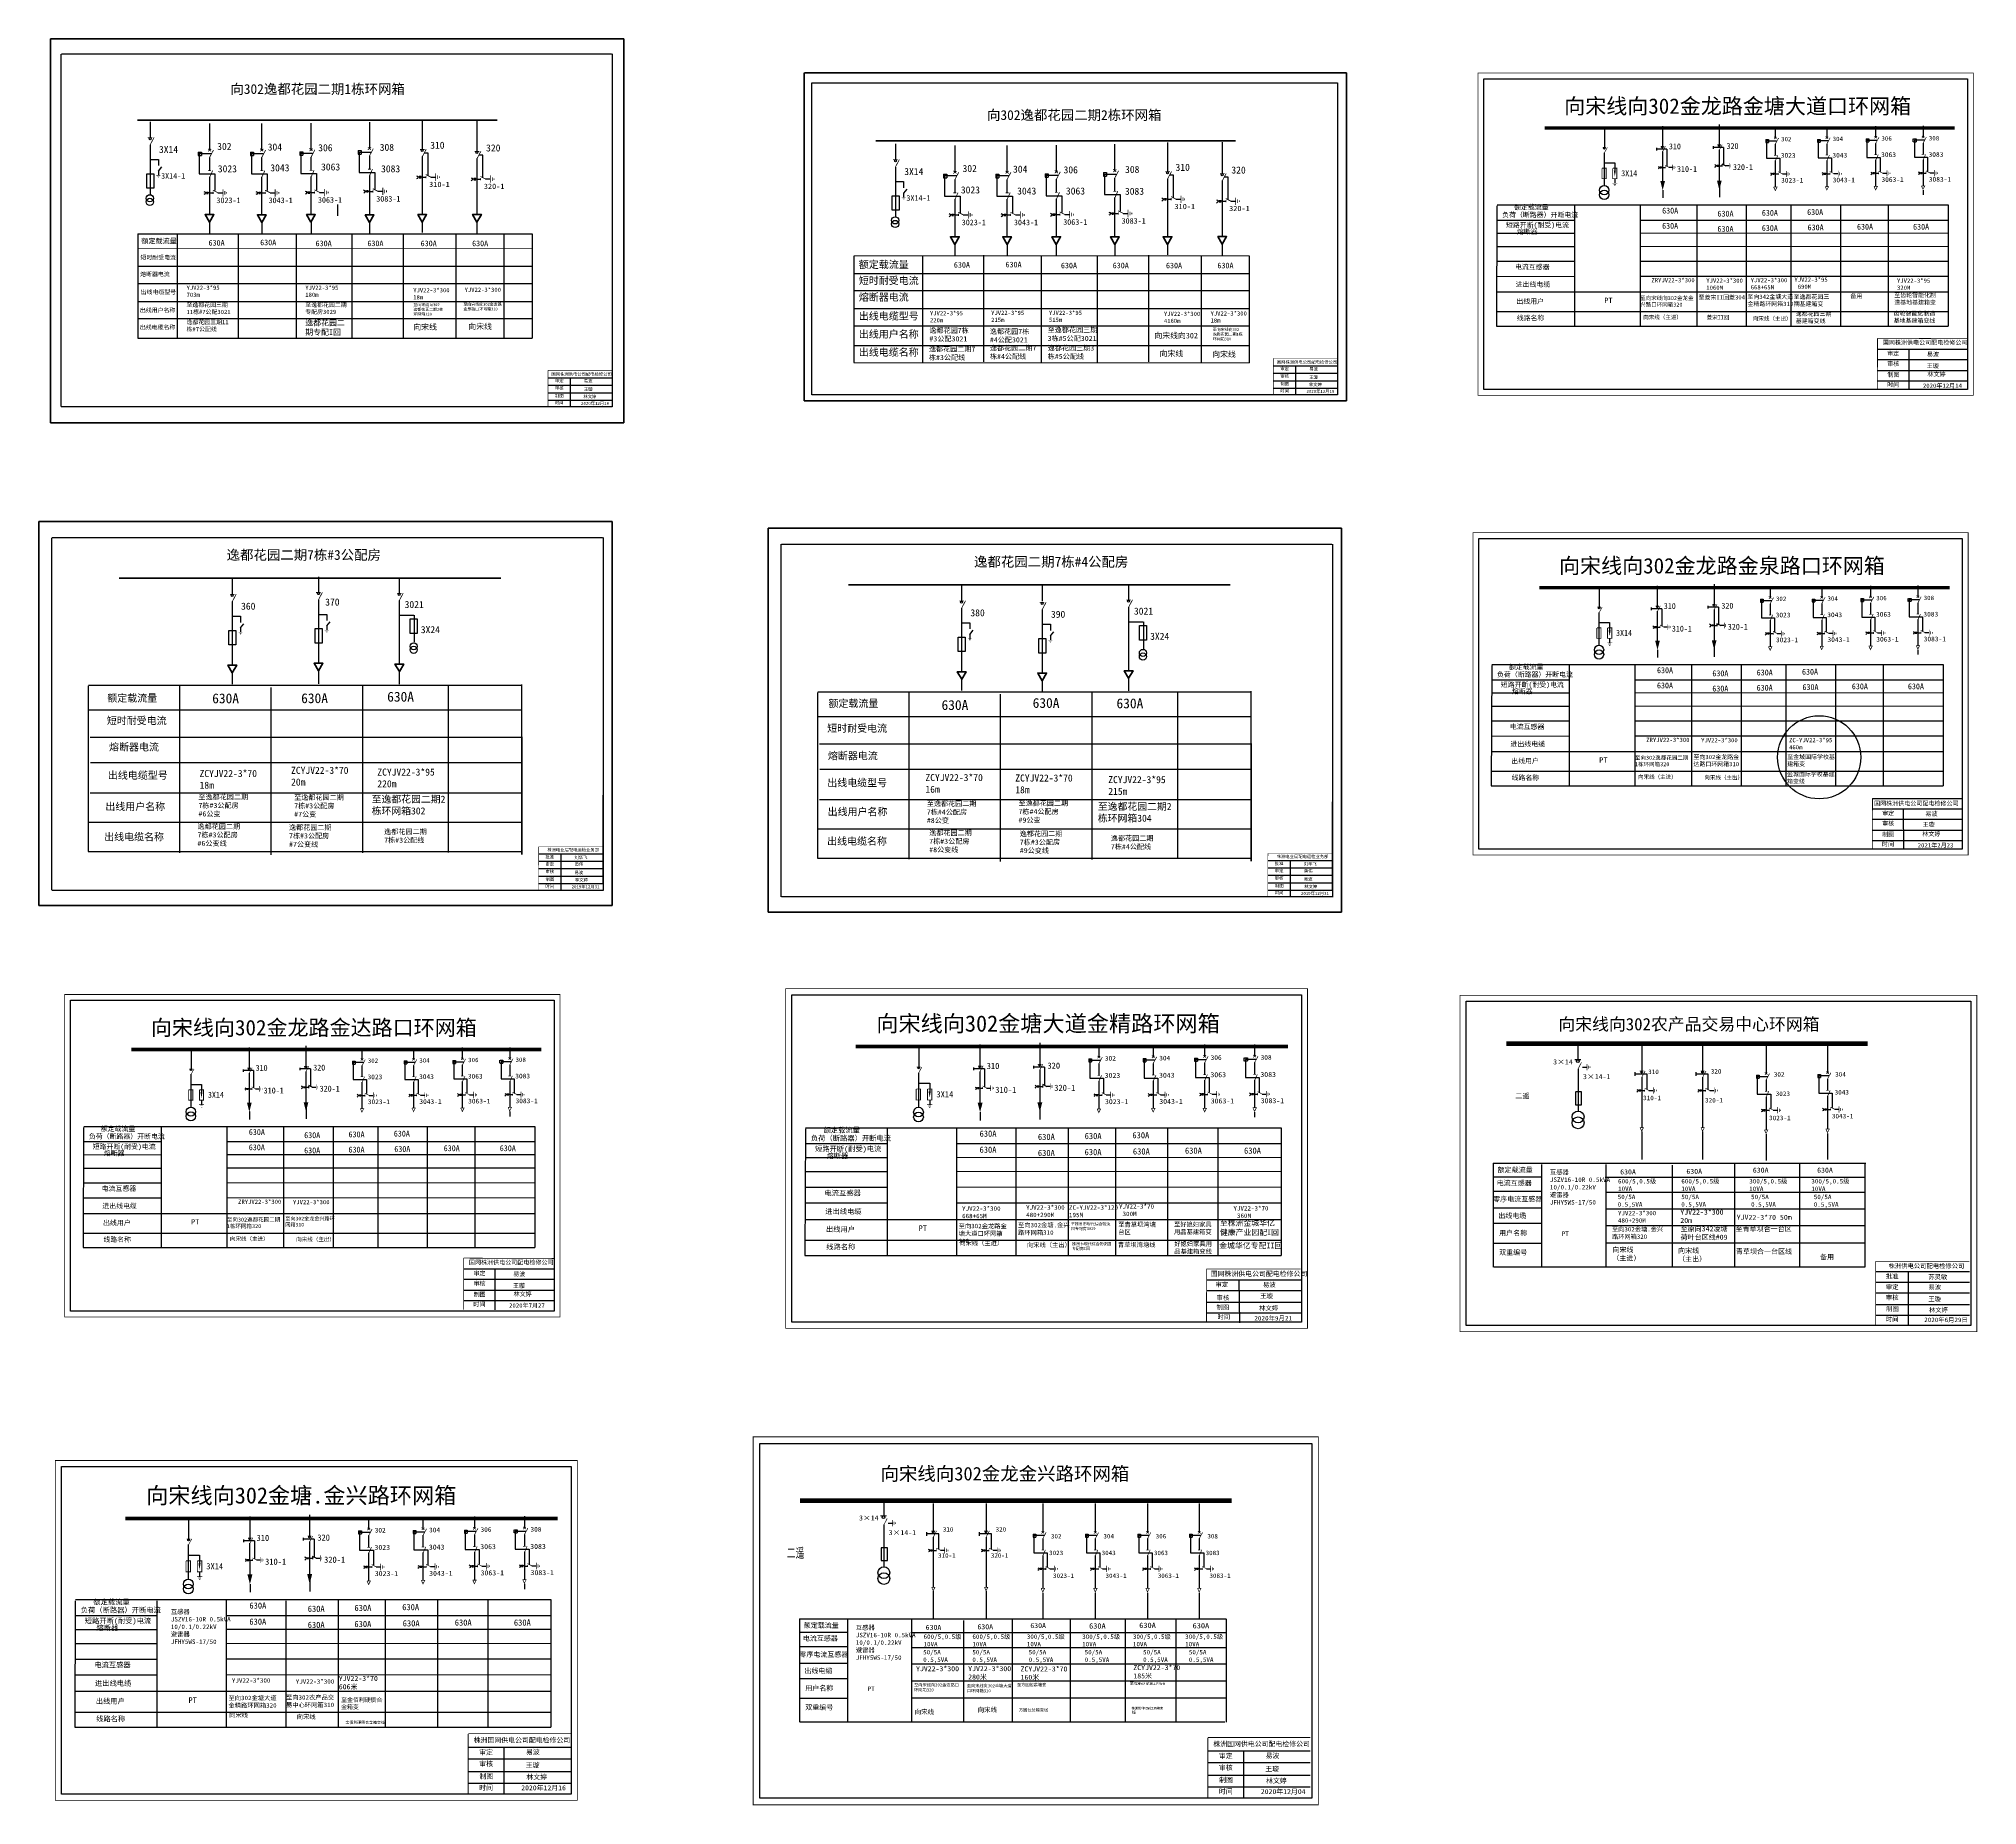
# Model space of a CAD drawing. Extents: x 1227 to 1916, y -706 to -78.
import ezdxf

# ---------------------------------------------------------------- set-up
doc = ezdxf.new("R2010")
doc.units = 0
doc.header["$LTSCALE"] = 5
doc.linetypes.add('ACAD_ISO02W100', pattern=[15, 12, -3])
doc.linetypes.add('CENTER', pattern=[50.8, 31.75, -6.35, 6.35, -6.35])
doc.layers.get('0').update_dxf_attribs({"linetype": 'CONTINUOUS'})
doc.layers.get('Defpoints').update_dxf_attribs({"linetype": 'CONTINUOUS'})
for name, color, linetype in [('10KV线路', 7, 'CONTINUOUS'), ('2', 7, 'CONTINUOUS'), ('3', 7, 'CONTINUOUS'), ('Layer2', 1, 'CONTINUOUS')]:
    doc.layers.add(name, color=color, linetype=linetype)
doc.layers.add('MiniCADLayer', color=7, linetype='CONTINUOUS', lineweight=20)
doc.styles.add('宋体_txtstyle_0.00_0_0', font='')
doc.styles.add('宋体_txtstyle_1.58_0_0', font='', dxfattribs={"height": 1.578638})
doc.styles.add('宋体_txtstyle_1.60_0_0', font='', dxfattribs={"height": 1.599161})
doc.styles.add('宋体_txtstyle_1.62_0_0', font='', dxfattribs={"height": 1.624467})
doc.styles.add('宋体_txtstyle_1.66_0_0', font='', dxfattribs={"height": 1.663926})
doc.styles.add('宋体_txtstyle_1.68_0_0', font='', dxfattribs={"height": 1.683881})
doc.styles.add('宋体_txtstyle_1.75_0_0', font='', dxfattribs={"height": 1.754042})
doc.styles.add('宋体_txtstyle_1.77_0_0', font='', dxfattribs={"height": 1.774854})
doc.styles.add('宋体_txtstyle_1.78_0_0', font='', dxfattribs={"height": 1.776846})
doc.styles.add('宋体_txtstyle_1.79_0_0', font='', dxfattribs={"height": 1.786914})
doc.styles.add('宋体_txtstyle_1.85_0_0', font='', dxfattribs={"height": 1.848807})
doc.styles.add('宋体_txtstyle_1.88_0_0', font='', dxfattribs={"height": 1.884014})
doc.styles.add('宋体_txtstyle_1.92_0_0', font='', dxfattribs={"height": 1.924484})
doc.styles.add('宋体_txtstyle_1.99_0_0', font='', dxfattribs={"height": 1.985801})
doc.styles.add('宋体_txtstyle_10.12_0_0', font='', dxfattribs={"height": 10.121678})
doc.styles.add('宋体_txtstyle_2.00_0_0', font='', dxfattribs={"height": 2})
doc.styles.add('宋体_txtstyle_2.09_0_0', font='', dxfattribs={"height": 2.093349})
doc.styles.add('宋体_txtstyle_2.21_0_0', font='', dxfattribs={"height": 2.206445})
doc.styles.add('宋体_txtstyle_2.65_0_0', font='', dxfattribs={"height": 2.651573})
doc.styles.add('宋体_txtstyle_3.43_0_0', font='', dxfattribs={"height": 3.432908})
doc.styles.add('宋体_txtstyle_4.88_0_0', font='', dxfattribs={"height": 4.87615})
doc.styles.add('宋体_txtstyle_5.00_0_0', font='', dxfattribs={"height": 4.996497})
doc.styles.add('宋体_txtstyle_6.47_0_0', font='', dxfattribs={"height": 6.465575})
doc.styles.add('宋体_txtstyle_8.10_0_0', font='', dxfattribs={"height": 8.103333})
doc.styles.add('宋体_txtstyle_8.15_0_0', font='', dxfattribs={"height": 8.146667})
doc.styles.get('宋体_txtstyle_0.00_0_0').set_extended_font_data('宋体')
doc.styles.get('宋体_txtstyle_1.58_0_0').set_extended_font_data('宋体')
doc.styles.get('宋体_txtstyle_1.60_0_0').set_extended_font_data('宋体')
doc.styles.get('宋体_txtstyle_1.62_0_0').set_extended_font_data('宋体')
doc.styles.get('宋体_txtstyle_1.66_0_0').set_extended_font_data('宋体')
doc.styles.get('宋体_txtstyle_1.68_0_0').set_extended_font_data('宋体')
doc.styles.get('宋体_txtstyle_1.75_0_0').set_extended_font_data('宋体')
doc.styles.get('宋体_txtstyle_1.77_0_0').set_extended_font_data('宋体')
doc.styles.get('宋体_txtstyle_1.78_0_0').set_extended_font_data('宋体')
doc.styles.get('宋体_txtstyle_1.79_0_0').set_extended_font_data('宋体')
doc.styles.get('宋体_txtstyle_1.85_0_0').set_extended_font_data('宋体')
doc.styles.get('宋体_txtstyle_1.88_0_0').set_extended_font_data('宋体')
doc.styles.get('宋体_txtstyle_1.92_0_0').set_extended_font_data('宋体')
doc.styles.get('宋体_txtstyle_1.99_0_0').set_extended_font_data('宋体')
doc.styles.get('宋体_txtstyle_10.12_0_0').set_extended_font_data('宋体')
doc.styles.get('宋体_txtstyle_2.00_0_0').set_extended_font_data('宋体')
doc.styles.get('宋体_txtstyle_2.09_0_0').set_extended_font_data('宋体')
doc.styles.get('宋体_txtstyle_2.21_0_0').set_extended_font_data('宋体')
doc.styles.get('宋体_txtstyle_2.65_0_0').set_extended_font_data('宋体')
doc.styles.get('宋体_txtstyle_3.43_0_0').set_extended_font_data('宋体')
doc.styles.get('宋体_txtstyle_4.88_0_0').set_extended_font_data('宋体')
doc.styles.get('宋体_txtstyle_5.00_0_0').set_extended_font_data('宋体')
doc.styles.get('宋体_txtstyle_6.47_0_0').set_extended_font_data('宋体')
doc.styles.get('宋体_txtstyle_8.10_0_0').set_extended_font_data('宋体')
doc.styles.get('宋体_txtstyle_8.15_0_0').set_extended_font_data('宋体')

# ---------------------------------------------------------------- blocks, each defined once
blk = doc.blocks.new('JD')
for points in [[(-2, 0.2), (-2, -0.2), (2, 0.2), (2, -0.2)], [(1, -1.2), (1, -0.8), (-1, -1.2), (-1, -0.8)], [(-0.5, -1.8), (-0.5, -2.2), (0.5, -1.8), (0.5, -2.2)]]:
    blk.add_trace(points)

msp = doc.modelspace()

# ---------------------------------------------------------------- linework, layer by layer
at = {"color": 0, "lineweight": 35}
for p, q in [((1231.49, -78.23), (1231.49, -214.82)), ((1435.29, -78.28), (1231.49, -78.28)), ((1435.29, -214.82), (1435.29, -78.28)), ((1499.44, -90.31), (1499.44, -207.04)), ((1692.21, -90.36), (1499.5, -90.36)), ((1692.21, -207.04), (1692.21, -90.36)), ((1499.44, -207.04), (1692.21, -207.04)), ((1231.47, -214.82), (1435.29, -214.82)), ((1227.3, -249.87), (1227.3, -386.46)), ((1431.11, -249.92), (1227.3, -249.92)), ((1431.11, -386.46), (1431.11, -249.92)), ((1486.61, -252.23), (1486.61, -388.81)), ((1690.42, -252.28), (1486.61, -252.28)), ((1690.42, -388.81), (1690.42, -252.28)), ((1227.28, -386.46), (1431.11, -386.46)), ((1486.59, -388.81), (1690.42, -388.81))]:
    msp.add_line(p, q, dxfattribs=at)
at = {"color": 0}
for p, q in [((1235.2, -209.06), (1235.2, -83.67)), ((1235.33, -83.59), (1430.95, -83.59)), ((1431.17, -83.59), (1431.17, -209.15)), ((1266.82, -121.16), (1269.8, -121.16)), ((1269.8, -121.16), (1269.8, -123.34)), ((1269.8, -125.26), (1271.02, -123.82)), ((1269.8, -125.24), (1269.8, -126.75)), ((1531.82, -129.02), (1534.79, -129.02)), ((1534.79, -129.02), (1534.79, -131.2)), ((1534.79, -133.1), (1534.79, -134.61)), ((1534.8, -133.12), (1536.02, -131.68)), ((1431.17, -209.08), (1235.26, -209.08)), ((1231.94, -381.05), (1231.94, -255.66)), ((1232.07, -255.58), (1427.69, -255.58)), ((1427.91, -255.58), (1427.91, -381.14)), ((1491.25, -383.41), (1491.25, -258.02)), ((1491.38, -257.94), (1687, -257.94)), ((1687.22, -257.94), (1687.22, -383.5)), ((1296.02, -283.58), (1299, -283.58)), ((1299, -283.58), (1299, -285.76)), ((1299, -287.68), (1300.22, -286.25)), ((1299, -287.66), (1299, -289.17)), ((1326.67, -282.94), (1329.65, -282.94)), ((1329.65, -282.94), (1329.65, -285.12)), ((1329.65, -287.02), (1329.65, -288.53)), ((1329.66, -287.04), (1330.87, -285.61)), ((1355.39, -283.23), (1360.68, -283.23)), ((1360.71, -283.24), (1360.71, -292.85)), ((1555.33, -285.94), (1558.31, -285.94)), ((1558.31, -285.94), (1558.31, -288.12)), ((1558.31, -290.04), (1559.53, -288.6)), ((1583.97, -286.46), (1586.95, -286.46)), ((1586.95, -286.46), (1586.95, -288.64)), ((1586.96, -290.56), (1588.17, -289.12)), ((1614.7, -285.59), (1619.99, -285.59)), ((1620.02, -285.6), (1620.02, -295.21)), ((1558.31, -290.02), (1558.31, -291.53)), ((1586.95, -290.54), (1586.95, -292.05)), ((1244.82, -308.32), (1244.82, -367.25)), ((1245, -308.1), (1398.8, -308.1)), ((1277.32, -308.14), (1277.32, -367.67)), ((1309.84, -308.93), (1309.84, -368.46)), ((1342.34, -308.2), (1342.34, -367.73)), ((1372.8, -308.02), (1372.8, -367.55)), ((1398.99, -368.29), (1398.99, -307.82)), ((1244.93, -316.93), (1398.9, -316.93)), ((1504.13, -310.68), (1504.13, -369.61)), ((1504.31, -310.46), (1658.11, -310.46)), ((1536.63, -310.5), (1536.63, -370.03)), ((1569.15, -311.29), (1569.15, -370.82)), ((1601.65, -310.56), (1601.65, -370.09)), ((1632.11, -310.38), (1632.11, -369.91)), ((1658.3, -370.64), (1658.3, -310.18)), ((1504.24, -319.29), (1658.21, -319.29)), ((1245.51, -326.55), (1398.89, -326.55)), ((1398.99, -326.52), (1398.99, -368.29)), ((1504.82, -328.91), (1658.21, -328.91)), ((1658.3, -328.88), (1658.3, -370.64)), ((1245.7, -335.6), (1399, -335.6)), ((1505.01, -337.96), (1658.31, -337.96)), ((1245.51, -346.39), (1398.96, -346.39)), ((1427.91, -378.63), (1427.91, -347.27)), ((1504.82, -348.74), (1658.27, -348.74)), ((1687.22, -380.99), (1687.22, -349.63)), ((1245.12, -356.78), (1399.12, -356.78)), ((1504.43, -359.14), (1658.44, -359.14)), ((1398.8, -367.43), (1244.86, -367.43)), ((1658.11, -369.79), (1504.17, -369.79)), ((1427.91, -381.07), (1232, -381.07)), ((1687.22, -383.43), (1491.31, -383.43)), ((1774.55, -435.91), (1774.55, -441.21)), ((1797.2, -435.49), (1797.2, -445.33)), ((1818.85, -435.49), (1818.85, -445.33)), ((1841.42, -435.94), (1841.42, -446.27)), ((1863.26, -435.63), (1863.26, -445.97)), ((1774.58, -444.48), (1774.58, -459.5)), ((1776.16, -443.89), (1777.67, -443.89)), ((1797.2, -447.52), (1797.2, -465.4)), ((1818.85, -447.52), (1818.85, -465.4)), ((1837.99, -446.83), (1838.95, -446.83)), ((1837.99, -446.83), (1837.99, -447.9)), ((1837.99, -447.9), (1838.95, -447.9)), ((1838.95, -446.83), (1838.95, -447.9)), ((1859.83, -446.53), (1860.79, -446.53)), ((1859.83, -446.53), (1859.83, -447.6)), ((1859.83, -447.6), (1860.79, -447.6)), ((1860.79, -446.53), (1860.79, -447.6)), ((1797.2, -452.27), (1798.31, -452.27)), ((1799.77, -452.24), (1801.28, -452.24)), ((1818.85, -452.27), (1819.96, -452.27)), ((1821.42, -452.24), (1822.93, -452.24)), ((1841.42, -448.47), (1841.42, -452.45)), ((1841.42, -454.45), (1841.42, -466.22)), ((1863.26, -448.16), (1863.26, -452.15)), ((1863.26, -454.14), (1863.26, -465.91)), ((1841.42, -459.28), (1842.53, -459.28)), ((1843.99, -459.25), (1845.5, -459.25)), ((1863.26, -458.97), (1864.37, -458.97)), ((1865.82, -458.94), (1867.34, -458.94)), ((1761.7, -488.14), (1744.45, -488.14)), ((1761.76, -483.07), (1744.52, -483.07)), ((1761.7, -494.12), (1744.45, -494.12)), ((1761.63, -499.58), (1744.39, -499.58)), ((1761.69, -506.68), (1744.45, -506.68)), ((1527.71, -598.12, 0.01), (1527.71, -603.39, 0.01)), ((1545.31, -599.09, 0.01), (1545.31, -608.87, 0.01)), ((1564.07, -599.09, 0.01), (1564.07, -608.87, 0.01)), ((1584.24, -599.14, 0.01), (1584.24, -609.42, 0.01)), ((1602.91, -599.14, 0.01), (1602.91, -609.42, 0.01)), ((1621.48, -599.14, 0.01), (1621.48, -609.42, 0.01)), ((1639.86, -599.14, 0.01), (1639.86, -609.42, 0.01)), ((1529.31, -606.06, 0.01), (1530.82, -606.06, 0.01)), ((1527.74, -606.65, 0.01), (1527.74, -621.58, 0.01)), ((1545.31, -611.06, 0.01), (1545.31, -628.84, 0.01)), ((1564.07, -611.06, 0.01), (1564.07, -628.84, 0.01)), ((1580.82, -609.97, 0.01), (1580.82, -611.04, 0.01)), ((1580.82, -609.97, 0.01), (1581.78, -609.97, 0.01)), ((1580.82, -611.04, 0.01), (1581.78, -611.04, 0.01)), ((1581.78, -609.97, 0.01), (1581.78, -611.04, 0.01)), ((1584.24, -611.6, 0.01), (1584.24, -615.56, 0.01)), ((1599.49, -609.97, 0.01), (1599.49, -611.04, 0.01)), ((1599.49, -609.97, 0.01), (1600.45, -609.97, 0.01)), ((1599.49, -611.04, 0.01), (1600.45, -611.04, 0.01)), ((1600.45, -609.97, 0.01), (1600.45, -611.04, 0.01)), ((1602.91, -611.6, 0.01), (1602.91, -615.56, 0.01)), ((1618.07, -609.97, 0.01), (1618.07, -611.04, 0.01)), ((1618.07, -609.97, 0.01), (1619.03, -609.97, 0.01)), ((1618.07, -611.04, 0.01), (1619.03, -611.04, 0.01)), ((1619.03, -609.97, 0.01), (1619.03, -611.04, 0.01)), ((1621.48, -611.6, 0.01), (1621.48, -615.56, 0.01)), ((1636.45, -609.97, 0.01), (1636.45, -611.04, 0.01)), ((1636.45, -609.97, 0.01), (1637.41, -609.97, 0.01)), ((1636.45, -611.04, 0.01), (1637.41, -611.04, 0.01)), ((1637.41, -609.97, 0.01), (1637.41, -611.04, 0.01)), ((1639.86, -611.6, 0.01), (1639.86, -615.56, 0.01)), ((1545.31, -615.78, 0.01), (1546.41, -615.78, 0.01)), ((1547.86, -615.75, 0.01), (1549.36, -615.75, 0.01)), ((1564.07, -615.78, 0.01), (1565.18, -615.78, 0.01)), ((1566.63, -615.75, 0.01), (1568.13, -615.75, 0.01)), ((1584.24, -617.55, 0.01), (1584.24, -629.25, 0.01)), ((1602.91, -617.55, 0.01), (1602.91, -629.25, 0.01)), ((1621.48, -617.55, 0.01), (1621.48, -629.25, 0.01)), ((1639.86, -617.55, 0.01), (1639.86, -629.25, 0.01)), ((1584.24, -622.35, 0.01), (1585.34, -622.35, 0.01)), ((1586.79, -622.32, 0.01), (1588.29, -622.32, 0.01)), ((1602.91, -622.35, 0.01), (1604.01, -622.35, 0.01)), ((1605.46, -622.32, 0.01), (1606.97, -622.32, 0.01)), ((1621.48, -622.35, 0.01), (1622.59, -622.35, 0.01)), ((1624.03, -622.32, 0.01), (1625.54, -622.32, 0.01)), ((1639.86, -622.35, 0.01), (1640.97, -622.35, 0.01)), ((1642.42, -622.32, 0.01), (1643.92, -622.32, 0.01)), ((1515, -645.02, 0.01), (1497.85, -645.02, 0.01)), ((1514.93, -650.06, 0.01), (1497.79, -650.06, 0.01)), ((1514.87, -661.44, 0.01), (1497.72, -661.44, 0.01)), ((1514.93, -656.01, 0.01), (1497.79, -656.01, 0.01)), ((1514.93, -668.5, 0.01), (1497.78, -668.5, 0.01))]:
    msp.add_line(p, q, dxfattribs=at)
at = {"color": 0, "lineweight": -3}
for p, q in [((1502.2, -204.82), (1502.2, -93.93)), ((1502.2, -93.93), (1689.08, -93.93)), ((1689.08, -93.93), (1689.08, -204.82)), ((1689.08, -204.82), (1502.2, -204.82)), ((1689.08, -204.82), (1689.08, -204.82))]:
    msp.add_line(p, q, dxfattribs=at)
at = {"color": 0, "lineweight": 106}
for p, q in [((1262.44, -107.17), (1390.26, -107.17)), ((1524.91, -114.54), (1652.74, -114.54)), ((1255.87, -270.08), (1391.53, -270.08)), ((1515.18, -272.43), (1650.84, -272.43))]:
    msp.add_line(p, q, dxfattribs=at)
for p, q in [((1266.87, -107.73), (1266.88, -113.33)), ((1287.98, -108.36), (1287.98, -117.86)), ((1306.53, -108.36), (1306.53, -117.86)), ((1324.07, -108.23), (1324.07, -117.74)), ((1344.82, -107.84), (1344.82, -117.34)), ((1363.63, -107.26), (1363.63, -117.58)), ((1383.07, -107.14), (1383.07, -118.27)), ((1266.83, -115.98), (1266.83, -133.6)), ((1531.87, -115.59), (1531.87, -121.19)), ((1552.98, -116.22), (1552.98, -125.73)), ((1571.53, -116.22), (1571.53, -125.73)), ((1589.07, -116.1), (1589.07, -125.6)), ((1609.81, -115.7), (1609.81, -125.2)), ((1628.63, -115.12), (1628.63, -125.44)), ((1648.07, -115), (1648.07, -126.13)), ((1283.98, -118.52), (1285.11, -118.52)), ((1283.98, -118.52), (1283.98, -119.76)), ((1283.98, -119.76), (1285.11, -119.76)), ((1285.11, -118.52), (1285.11, -119.76)), ((1287.98, -120.42), (1287.98, -125.07)), ((1302.53, -118.52), (1303.66, -118.52)), ((1302.53, -118.52), (1302.53, -119.76)), ((1302.53, -119.76), (1303.66, -119.76)), ((1303.66, -118.52), (1303.66, -119.76)), ((1306.53, -120.42), (1306.53, -125.07)), ((1320.07, -118.39), (1321.19, -118.39)), ((1320.07, -118.39), (1320.07, -119.64)), ((1320.07, -119.64), (1321.19, -119.64)), ((1321.19, -118.39), (1321.19, -119.64)), ((1324.07, -120.29), (1324.07, -124.94)), ((1340.81, -117.99), (1341.94, -117.99)), ((1340.81, -117.99), (1340.81, -119.24)), ((1340.81, -119.24), (1341.94, -119.24)), ((1341.94, -117.99), (1341.94, -119.24)), ((1344.82, -119.9), (1344.82, -124.54)), ((1363.63, -120.14), (1363.63, -140.8)), ((1383.07, -120.83), (1383.07, -140.71)), ((1531.83, -123.84), (1531.83, -141.46)), ((1287.98, -127.39), (1287.98, -140.82)), ((1306.53, -127.39), (1306.53, -140.85)), ((1324.07, -127.27), (1324.07, -140.8)), ((1344.82, -126.87), (1344.82, -140.85)), ((1363.63, -127.44), (1364.93, -127.44)), ((1366.62, -127.4), (1368.39, -127.4)), ((1383.07, -128.13), (1384.37, -128.13)), ((1386.07, -128.09), (1387.83, -128.09)), ((1548.98, -126.38), (1550.11, -126.38)), ((1548.98, -126.38), (1548.98, -127.63)), ((1548.98, -127.63), (1550.11, -127.63)), ((1550.11, -126.38), (1550.11, -127.63)), ((1552.98, -128.28), (1552.98, -132.93)), ((1567.53, -126.38), (1568.66, -126.38)), ((1567.53, -126.38), (1567.53, -127.63)), ((1567.53, -127.63), (1568.66, -127.63)), ((1568.66, -126.38), (1568.66, -127.63)), ((1571.53, -128.28), (1571.53, -132.93)), ((1585.07, -126.25), (1586.19, -126.25)), ((1585.07, -126.25), (1585.07, -127.5)), ((1585.07, -127.5), (1586.19, -127.5)), ((1586.19, -126.25), (1586.19, -127.5)), ((1589.07, -128.16), (1589.07, -132.8)), ((1605.81, -125.85), (1606.94, -125.85)), ((1605.81, -125.85), (1605.81, -127.1)), ((1605.81, -127.1), (1606.94, -127.1)), ((1606.94, -125.85), (1606.94, -127.1)), ((1609.81, -127.76), (1609.81, -132.4)), ((1628.63, -128), (1628.63, -148.66)), ((1648.07, -128.69), (1648.07, -148.57)), ((1287.98, -133.03), (1289.28, -133.03)), ((1290.98, -132.99), (1292.74, -132.99)), ((1306.53, -133.03), (1307.83, -133.03)), ((1309.53, -132.99), (1311.29, -132.99)), ((1324.07, -132.9), (1325.37, -132.9)), ((1327.06, -132.87), (1328.83, -132.87)), ((1344.82, -132.5), (1346.11, -132.5)), ((1347.81, -132.47), (1349.58, -132.47)), ((1552.98, -135.26), (1552.98, -148.68)), ((1571.53, -135.26), (1571.53, -148.71)), ((1589.07, -135.13), (1589.07, -148.66)), ((1609.81, -134.73), (1609.81, -148.71)), ((1628.63, -135.3), (1629.92, -135.3)), ((1631.62, -135.26), (1633.39, -135.26)), ((1648.07, -135.99), (1649.37, -135.99)), ((1651.07, -135.96), (1652.83, -135.96)), ((1552.98, -140.89), (1554.28, -140.89)), ((1555.97, -140.85), (1557.74, -140.85)), ((1571.53, -140.89), (1572.83, -140.89)), ((1574.52, -140.85), (1576.29, -140.85)), ((1589.07, -140.76), (1590.36, -140.76)), ((1592.06, -140.73), (1593.83, -140.73)), ((1609.81, -140.36), (1611.11, -140.36)), ((1612.81, -140.33), (1614.57, -140.33)), ((1262.5, -147.55), (1402.73, -147.55)), ((1262.5, -147.55), (1262.5, -184.75)), ((1402.73, -147.55), (1402.73, -184.76)), ((1296.07, -270.16), (1296.08, -275.75)), ((1326.73, -269.52), (1326.73, -275.11)), ((1355.45, -269.8), (1355.45, -275.4)), ((1555.38, -272.51), (1555.39, -278.11)), ((1584.05, -272.65), (1584.05, -278.25)), ((1614.76, -272.16), (1614.76, -277.76)), ((1296.03, -278.4), (1296.03, -300.96)), ((1326.68, -277.76), (1326.68, -300.32)), ((1355.41, -278.05), (1355.41, -300.61)), ((1555.34, -280.76), (1555.34, -303.32)), ((1583.98, -281.28), (1583.98, -303.84)), ((1614.72, -280.4), (1614.72, -302.96))]:
    msp.add_line(p, q)
at = {"linetype": 'ACAD_ISO02W100'}
for p, q in [((1284.34, -119.17), (1284.34, -126.32)), ((1288.55, -119.17), (1284.34, -119.17)), ((1302.89, -119.17), (1302.89, -126.32)), ((1307.1, -119.17), (1302.89, -119.17)), ((1320.42, -119.04), (1320.42, -126.19)), ((1324.63, -119.04), (1320.42, -119.04)), ((1341.17, -118.64), (1341.17, -125.8)), ((1345.38, -118.64), (1341.17, -118.64)), ((1284.34, -126.32), (1289.89, -126.32)), ((1289.89, -126.32), (1289.89, -132.22)), ((1302.89, -126.32), (1308.44, -126.32)), ((1308.44, -126.32), (1308.44, -132.22)), ((1320.42, -126.19), (1325.97, -126.19)), ((1325.97, -126.19), (1325.97, -132.1)), ((1341.17, -125.8), (1346.72, -125.8)), ((1346.72, -125.8), (1346.72, -131.7)), ((1549.34, -127.03), (1549.34, -134.18)), ((1553.54, -127.03), (1549.34, -127.03)), ((1567.89, -127.03), (1567.89, -134.18)), ((1572.09, -127.03), (1567.89, -127.03)), ((1585.42, -126.9), (1585.42, -134.05)), ((1589.63, -126.9), (1585.42, -126.9)), ((1606.17, -126.5), (1606.17, -133.66)), ((1610.38, -126.5), (1606.17, -126.5)), ((1549.34, -134.18), (1554.89, -134.18)), ((1554.89, -134.18), (1554.89, -140.09)), ((1567.89, -134.18), (1573.44, -134.18)), ((1573.44, -134.18), (1573.44, -140.09)), ((1585.42, -134.05), (1590.97, -134.05)), ((1590.97, -134.05), (1590.97, -139.96)), ((1606.17, -133.66), (1611.72, -133.66)), ((1611.72, -133.66), (1611.72, -139.56))]:
    msp.add_line(p, q, dxfattribs=at)
at = {"linetype": 'CENTER'}
for p, q in [((1333.5, -137.21), (1333.5, -141.26)), ((1287.99, -143.48), (1287.99, -147.53)), ((1306.54, -143.44), (1306.54, -147.56)), ((1324.08, -143.52), (1324.08, -147.59)), ((1344.82, -143.43), (1344.82, -147.64)), ((1363.64, -143.49), (1363.64, -147.17)), ((1383.08, -143.42), (1383.08, -147.34)), ((1552.99, -151.34), (1552.99, -155.39)), ((1571.54, -151.3), (1571.54, -155.42)), ((1589.07, -151.38), (1589.07, -155.45)), ((1609.82, -151.29), (1609.82, -155.5)), ((1628.63, -151.35), (1628.63, -155.03)), ((1648.08, -151.28), (1648.08, -155.2)), ((1326.72, -303), (1326.72, -307.61)), ((1296.06, -303.64), (1296.06, -307.69)), ((1355.44, -303.29), (1355.44, -307.71)), ((1555.37, -306), (1555.37, -310.04)), ((1584.02, -306.52), (1584.02, -310.56)), ((1614.75, -305.64), (1614.75, -310.06))]:
    msp.add_line(p, q, dxfattribs=at)
at = {"linetype": 'Continuous'}
for p, q in [((1517.14, -193.39), (1517.14, -155.4)), ((1262.5, -159.13), (1402.73, -159.13)), ((1262.5, -165.23), (1402.73, -165.23)), ((1517.13, -161.66), (1657.69, -161.66)), ((1262.5, -171.64), (1402.73, -171.64)), ((1517.13, -167.76), (1657.69, -167.76)), ((1262.5, -177.74), (1402.73, -177.74)), ((1517.13, -174.17), (1657.69, -174.17)), ((1262.49, -184.76), (1402.73, -184.76)), ((1517.13, -180.27), (1657.69, -180.27)), ((1517.13, -187.29), (1657.69, -187.29)), ((1517.13, -193.39), (1657.69, -193.43))]:
    msp.add_line(p, q, dxfattribs=at)
at = {"color": 0, "linetype": 'Continuous'}
for p, q in [((1408.34, -198.77), (1431.09, -198.77)), ((1416.24, -198.77), (1416.24, -209.11)), ((1666.25, -194.5), (1689.01, -194.5)), ((1666.25, -197.1), (1689.01, -197.1)), ((1674.15, -194.5), (1674.15, -204.84)), ((1408.34, -201.36), (1431.09, -201.36)), ((1408.34, -204.19), (1431.09, -204.19)), ((1666.25, -199.92), (1689.01, -199.92)), ((1666.25, -202.51), (1689.01, -202.51)), ((1408.34, -206.78), (1431.09, -206.78)), ((1404.99, -368.07), (1427.74, -368.07)), ((1404.99, -370.66), (1427.74, -370.66)), ((1412.89, -368.07), (1412.89, -381)), ((1664.3, -370.42), (1687.05, -370.42)), ((1672.2, -370.42), (1672.2, -383.36)), ((1404.99, -373.25), (1427.74, -373.25)), ((1404.99, -376.08), (1427.74, -376.08)), ((1404.99, -378.67), (1427.74, -378.67)), ((1664.3, -373.02), (1687.05, -373.02)), ((1664.3, -375.61), (1687.05, -375.61)), ((1664.3, -378.44), (1687.05, -378.44)), ((1664.3, -381.03), (1687.05, -381.03)), ((1744.42, -478.1), (1876.84, -478.1)), ((1744.49, -515.06), (1744.49, -478.1)), ((1761.6, -478.5), (1761.6, -515.05)), ((1784.49, -478.5), (1784.49, -515.05)), ((1808.07, -478.75), (1808.07, -515.03)), ((1830.21, -478.17), (1830.21, -515.05)), ((1853.25, -478.17), (1853.25, -515.05)), ((1876.59, -478.2), (1876.59, -515.08)), ((1784.21, -483.04), (1876.59, -483.04)), ((1784.49, -488.35), (1876.59, -488.35)), ((1784.49, -494.28), (1876.59, -494.28)), ((1784.49, -500.29), (1876.59, -500.29)), ((1784.49, -506.4), (1876.59, -506.4)), ((1876.59, -515.06), (1744.6, -515.06)), ((1880.43, -516.65), (1913.74, -516.65)), ((1891.99, -516.65), (1891.99, -535.59)), ((1880.43, -520.45), (1913.74, -520.45)), ((1880.43, -524.24), (1913.74, -524.24)), ((1880.43, -528.38), (1913.74, -528.38)), ((1880.43, -532.18), (1913.74, -532.18)), ((1497.75, -640.08, 0.01), (1649.36, -640.08, 0.01)), ((1497.82, -676.83, 0.01), (1497.82, -640.08, 0.01)), ((1514.84, -640.48, 0.01), (1514.84, -676.82, 0.01)), ((1537.6, -640.48, 0.01), (1537.6, -676.82, 0.01)), ((1556.04, -640.72, 0.01), (1556.04, -676.8, 0.01)), ((1573.38, -640.15, 0.01), (1573.38, -676.82, 0.01)), ((1594.03, -640.15, 0.01), (1594.03, -676.82, 0.01)), ((1613.57, -640.18, 0.01), (1613.57, -676.84, 0.01)), ((1631.62, -640.3, 0.01), (1631.62, -676.97, 0.01)), ((1649.45, -640.1, 0.01), (1649.45, -676.85, 0.01)), ((1537.32, -644.99, 0.01), (1649.41, -644.99, 0.01)), ((1537.6, -650.27, 0.01), (1649.45, -650.27, 0.01)), ((1537.6, -656.16, 0.01), (1649.27, -656.16, 0.01)), ((1537.6, -662.14, 0.01), (1649.57, -662.14, 0.01)), ((1537.6, -668.21, 0.01), (1649.41, -668.21, 0.01)), ((1649.02, -676.83, 0.01), (1497.94, -676.83, 0.01)), ((1379.97, -685.76, 0.01), (1416.41, -685.76, 0.01)), ((1392.62, -685.76, 0.01), (1392.62, -702.32, 0.01)), ((1642.94, -687.08, 0.01), (1679.38, -687.08, 0.01)), ((1655.59, -687.08, 0.01), (1655.59, -703.64, 0.01)), ((1379.97, -689.91, 0.01), (1416.41, -689.91, 0.01)), ((1379.97, -694.44, 0.01), (1416.41, -694.44, 0.01)), ((1642.94, -691.23, 0.01), (1679.38, -691.23, 0.01)), ((1642.94, -695.76, 0.01), (1679.38, -695.76, 0.01)), ((1379.97, -698.59, 0.01), (1416.41, -698.59, 0.01)), ((1642.94, -699.91, 0.01), (1679.38, -699.91, 0.01))]:
    msp.add_line(p, q, dxfattribs=at)
at = {"color": 0, "linetype": 'ACAD_ISO02W100'}
for p, q in [((1841.9, -447.39), (1838.3, -447.39)), ((1838.3, -447.39), (1838.3, -453.53)), ((1863.74, -447.08), (1860.13, -447.08)), ((1860.13, -447.08), (1860.13, -453.22)), ((1838.3, -453.53), (1843.06, -453.53)), ((1843.06, -453.53), (1843.06, -458.59)), ((1860.13, -453.22), (1864.89, -453.22)), ((1864.89, -453.22), (1864.89, -458.28)), ((1581.13, -610.53, 0.01), (1581.13, -616.63, 0.01)), ((1584.71, -610.53, 0.01), (1581.13, -610.53, 0.01)), ((1599.8, -610.53, 0.01), (1599.8, -616.63, 0.01)), ((1603.39, -610.53, 0.01), (1599.8, -610.53, 0.01)), ((1618.37, -610.53, 0.01), (1618.37, -616.63, 0.01)), ((1621.96, -610.53, 0.01), (1618.37, -610.53, 0.01)), ((1636.76, -610.53, 0.01), (1636.76, -616.63, 0.01)), ((1640.34, -610.53, 0.01), (1636.76, -610.53, 0.01)), ((1581.13, -616.63, 0.01), (1585.86, -616.63, 0.01)), ((1585.86, -616.63, 0.01), (1585.86, -621.66, 0.01)), ((1599.8, -616.63, 0.01), (1604.53, -616.63, 0.01)), ((1604.53, -616.63, 0.01), (1604.53, -621.66, 0.01)), ((1618.37, -616.63, 0.01), (1623.11, -616.63, 0.01)), ((1623.11, -616.63, 0.01), (1623.11, -621.66, 0.01)), ((1636.76, -616.63, 0.01), (1641.49, -616.63, 0.01)), ((1641.49, -616.63, 0.01), (1641.49, -621.66, 0.01))]:
    msp.add_line(p, q, dxfattribs=at)
at = {"color": 0, "linetype": 'CENTER'}
for p, q in [((1797.21, -466.85), (1797.21, -476.73)), ((1818.86, -466.85), (1818.86, -476.73)), ((1841.43, -467.8), (1841.43, -477.08)), ((1863.26, -467.49), (1863.26, -476.77)), ((1545.31, -630.27, 0.01), (1545.31, -640.1, 0.01)), ((1564.08, -630.27, 0.01), (1564.08, -640.1, 0.01)), ((1584.24, -630.82, 0.01), (1584.24, -640.05, 0.01)), ((1602.91, -630.82, 0.01), (1602.91, -640.05, 0.01)), ((1621.49, -630.82, 0.01), (1621.49, -640.05, 0.01)), ((1639.87, -630.82, 0.01), (1639.87, -640.05, 0.01))]:
    msp.add_line(p, q, dxfattribs=at)
at = {"const_width": 0.281}
for points in [[(1266.05, -113.37), (1267.71, -113.37)], [(1266.88, -115.96), (1268.28, -113.3)], [(1323.53, -118.16), (1324.68, -117.3)], [(1323.54, -117.22), (1324.64, -118.14)], [(1344.28, -117.76), (1345.42, -116.9)], [(1344.29, -116.82), (1345.39, -117.74)], [(1344.82, -119.97), (1346.22, -117.3)], [(1287.45, -118.28), (1288.59, -117.43)], [(1287.46, -117.35), (1288.56, -118.26)], [(1287.98, -120.49), (1289.39, -117.83)], [(1306, -118.28), (1307.14, -117.43)], [(1306.01, -117.35), (1307.11, -118.26)], [(1306.53, -120.49), (1307.94, -117.83)], [(1324.07, -120.37), (1325.47, -117.7)], [(1362.8, -117.61), (1364.46, -117.61)], [(1363.63, -120.21), (1365.03, -117.54)], [(1382.24, -118.31), (1383.9, -118.31)], [(1383.07, -120.9), (1384.48, -118.24)], [(1531.05, -121.23), (1532.7, -121.23)], [(1531.87, -123.82), (1533.28, -121.16)], [(1287.48, -125.14), (1288.52, -125.14)], [(1287.93, -127.74), (1289.11, -125.09)], [(1306.03, -125.14), (1307.07, -125.14)], [(1306.48, -127.74), (1307.66, -125.09)], [(1323.56, -125.02), (1324.61, -125.02)], [(1324.01, -127.61), (1325.19, -124.96)], [(1344.31, -124.62), (1345.35, -124.62)], [(1344.76, -127.21), (1345.94, -124.56)], [(1364.85, -126.5), (1366.73, -127.44)], [(1364.93, -127), (1364.93, -127.87)], [(1384.3, -127.19), (1386.17, -128.13)], [(1384.37, -127.7), (1384.37, -128.56)], [(1552.45, -126.14), (1553.59, -125.29)], [(1552.46, -125.21), (1553.56, -126.12)], [(1552.98, -128.36), (1554.39, -125.69)], [(1571, -126.14), (1572.14, -125.29)], [(1571.01, -125.21), (1572.11, -126.12)], [(1571.53, -128.36), (1572.94, -125.69)], [(1588.53, -126.02), (1589.67, -125.16)], [(1588.54, -125.08), (1589.64, -126)], [(1589.07, -128.23), (1590.47, -125.56)], [(1609.28, -125.62), (1610.42, -124.76)], [(1609.29, -124.68), (1610.39, -125.6)], [(1609.81, -127.83), (1611.22, -125.16)], [(1627.8, -125.47), (1629.46, -125.47)], [(1628.63, -128.07), (1630.03, -125.4)], [(1647.24, -126.17), (1648.9, -126.17)], [(1648.07, -128.76), (1649.48, -126.1)], [(1289.21, -132.09), (1291.08, -133.03)], [(1289.28, -132.6), (1289.28, -133.46)], [(1307.76, -132.09), (1309.63, -133.03)], [(1307.83, -132.6), (1307.83, -133.46)], [(1325.29, -131.96), (1327.17, -132.9)], [(1325.37, -132.47), (1325.37, -133.33)], [(1346.04, -131.57), (1347.92, -132.5)], [(1346.11, -132.07), (1346.11, -132.94)], [(1552.48, -133.01), (1553.52, -133.01)], [(1552.92, -135.6), (1554.11, -132.95)], [(1571.03, -133.01), (1572.07, -133.01)], [(1571.47, -135.6), (1572.66, -132.95)], [(1588.56, -132.88), (1589.6, -132.88)], [(1589.01, -135.47), (1590.19, -132.82)], [(1609.31, -132.48), (1610.35, -132.48)], [(1609.76, -135.07), (1610.94, -132.42)], [(1629.85, -134.36), (1631.73, -135.3)], [(1629.92, -134.87), (1629.92, -135.73)], [(1649.3, -135.05), (1651.17, -135.99)], [(1649.37, -135.56), (1649.37, -136.42)], [(1554.21, -139.95), (1556.08, -140.89)], [(1554.28, -140.46), (1554.28, -141.32)], [(1572.76, -139.95), (1574.63, -140.89)], [(1572.83, -140.46), (1572.83, -141.32)], [(1590.29, -139.83), (1592.17, -140.76)], [(1590.36, -140.33), (1590.36, -141.19)], [(1611.04, -139.43), (1612.92, -140.36)], [(1611.11, -139.93), (1611.11, -140.8)], [(1295.25, -275.79), (1296.9, -275.79)], [(1296.08, -278.39), (1297.48, -275.72)], [(1325.9, -275.15), (1327.56, -275.15)], [(1326.73, -277.74), (1328.13, -275.08)], [(1354.62, -275.44), (1356.28, -275.44)], [(1355.45, -278.03), (1356.86, -275.36)], [(1554.56, -278.15), (1556.22, -278.15)], [(1555.39, -280.74), (1556.79, -278.08)], [(1583.2, -278.67), (1584.86, -278.67)], [(1584.03, -281.26), (1585.44, -278.6)], [(1613.93, -277.79), (1615.59, -277.79)], [(1614.76, -280.39), (1616.17, -277.72)]]:
    msp.add_lwpolyline(points, dxfattribs=at)
at = {"linetype": 'ACAD_ISO02W100'}
for points in [[(1365.72, -127.02), (1365.72, -118.9), (1364.32, -118.9)], [(1385.16, -127.71), (1385.16, -119.6), (1383.76, -119.6)], [(1630.72, -134.88), (1630.72, -126.77), (1629.31, -126.77)], [(1650.16, -135.57), (1650.16, -127.46), (1648.76, -127.46)]]:
    msp.add_lwpolyline(points, dxfattribs=at)
at = {"color": 0}
for points in [[(1265.71, -126.22), (1268.17, -126.22), (1268.17, -131.37), (1265.71, -131.37)], [(1530.71, -134.08), (1533.17, -134.08), (1533.17, -139.24), (1530.71, -139.24)], [(1294.91, -288.64), (1297.37, -288.64), (1297.37, -293.8), (1294.91, -293.8)], [(1325.57, -288), (1328.02, -288), (1328.02, -293.16), (1325.57, -293.16)], [(1359.38, -284.53), (1361.84, -284.53), (1361.84, -289.69), (1359.38, -289.69)], [(1618.69, -286.89), (1621.15, -286.89), (1621.15, -292.05), (1618.69, -292.05)], [(1554.22, -291), (1556.68, -291), (1556.68, -296.16), (1554.22, -296.16)], [(1582.87, -291.52), (1585.32, -291.52), (1585.32, -296.68), (1582.87, -296.68)]]:
    msp.add_lwpolyline(points, close=True, dxfattribs=at)
for points in [[(1361.59, -126.94, -0.877934), (1361.61, -128.08)], [(1381.03, -127.63, -0.877934), (1381.05, -128.77)], [(1285.94, -132.53, -0.877934), (1285.96, -133.67)], [(1304.49, -132.53, -0.877934), (1304.51, -133.67)], [(1322.03, -132.4, -0.877934), (1322.05, -133.54)], [(1342.77, -132.01, -0.877934), (1342.8, -133.15)], [(1626.58, -134.8, -0.877934), (1626.61, -135.94)], [(1646.03, -135.5, -0.877934), (1646.05, -136.64)], [(1550.94, -140.39, -0.877934), (1550.96, -141.53)], [(1569.49, -140.39, -0.877934), (1569.51, -141.53)], [(1587.02, -140.27, -0.877934), (1587.05, -141.41)], [(1607.77, -139.87, -0.877934), (1607.79, -141.01)]]:
    msp.add_lwpolyline(points, format="xyb")
for points in [[(1362.68, -127.42), (1362.09, -127.42)], [(1362.68, -127.03), (1362.68, -127.88)], [(1362.95, -127.03), (1362.95, -127.88)], [(1363.63, -127.42), (1362.95, -127.42)], [(1382.13, -128.12), (1381.54, -128.12)], [(1382.13, -127.72), (1382.13, -128.58)], [(1382.39, -127.72), (1382.39, -128.58)], [(1383.07, -128.12), (1382.39, -128.12)], [(1287.04, -133.01), (1286.45, -133.01)], [(1287.04, -132.62), (1287.04, -133.48)], [(1287.3, -132.62), (1287.3, -133.48)], [(1287.98, -133.01), (1287.3, -133.01)], [(1305.59, -133.01), (1305, -133.01)], [(1305.59, -132.62), (1305.59, -133.48)], [(1305.85, -132.62), (1305.85, -133.48)], [(1306.53, -133.01), (1305.85, -133.01)], [(1323.12, -132.89), (1322.53, -132.89)], [(1323.12, -132.49), (1323.12, -133.35)], [(1323.38, -132.49), (1323.38, -133.35)], [(1324.06, -132.89), (1323.38, -132.89)], [(1343.87, -132.49), (1343.28, -132.49)], [(1343.87, -132.09), (1343.87, -132.95)], [(1344.13, -132.09), (1344.13, -132.95)], [(1344.81, -132.49), (1344.13, -132.49)], [(1627.68, -135.28), (1627.09, -135.28)], [(1627.68, -134.89), (1627.68, -135.74)], [(1627.94, -134.89), (1627.94, -135.74)], [(1628.62, -135.28), (1627.94, -135.28)], [(1647.13, -135.98), (1646.53, -135.98)], [(1647.13, -135.58), (1647.13, -136.44)], [(1647.39, -135.58), (1647.39, -136.44)], [(1648.07, -135.98), (1647.39, -135.98)], [(1552.04, -140.88), (1551.44, -140.88)], [(1552.04, -140.48), (1552.04, -141.34)], [(1552.3, -140.48), (1552.3, -141.34)], [(1552.98, -140.88), (1552.3, -140.88)], [(1570.59, -140.88), (1569.99, -140.88)], [(1570.59, -140.48), (1570.59, -141.34)], [(1570.85, -140.48), (1570.85, -141.34)], [(1571.53, -140.88), (1570.85, -140.88)], [(1588.12, -140.75), (1587.53, -140.75)], [(1588.12, -140.35), (1588.12, -141.21)], [(1588.38, -140.35), (1588.38, -141.21)], [(1589.06, -140.75), (1588.38, -140.75)], [(1608.87, -140.35), (1608.28, -140.35)], [(1608.87, -139.96), (1608.87, -140.81)], [(1609.13, -139.96), (1609.13, -140.81)], [(1609.81, -140.35), (1609.13, -140.35)]]:
    msp.add_lwpolyline(points)
at = {"color": 0, "lineweight": 35}
for points in [[(1287.97, -143.48), (1289.53, -140.77), (1286.4, -140.77)], [(1306.57, -143.52), (1308.13, -140.81), (1305, -140.81)], [(1324.04, -143.48), (1325.61, -140.77), (1322.48, -140.77)], [(1344.89, -143.56), (1346.45, -140.85), (1343.33, -140.85)], [(1363.62, -143.49), (1365.19, -140.78), (1362.06, -140.78)], [(1383.07, -143.42), (1384.64, -140.71), (1381.51, -140.71)], [(1552.97, -151.34), (1554.53, -148.63), (1551.4, -148.63)], [(1571.57, -151.38), (1573.13, -148.67), (1570, -148.67)], [(1589.04, -151.34), (1590.6, -148.63), (1587.48, -148.63)], [(1609.89, -151.42), (1611.45, -148.71), (1608.32, -148.71)], [(1628.62, -151.36), (1630.18, -148.65), (1627.05, -148.65)], [(1648.07, -151.28), (1649.63, -148.57), (1646.51, -148.57)], [(1296.1, -303.66), (1297.67, -300.95), (1294.54, -300.95)], [(1326.76, -303.02), (1328.32, -300.31), (1325.19, -300.31)], [(1355.48, -303.3), (1357.04, -300.59), (1353.91, -300.59)], [(1614.79, -305.66), (1616.36, -302.95), (1613.23, -302.95)], [(1555.42, -306.02), (1556.98, -303.31), (1553.85, -303.31)], [(1584.06, -306.54), (1585.62, -303.83), (1582.49, -303.83)]]:
    msp.add_lwpolyline(points, close=True, dxfattribs=at)
at = {"color": 0, "linetype": 'Continuous'}
for points, const_width in [([(1666.25, -191.91), (1666.24, -204.8)], 0.182), ([(1666.25, -191.91), (1689.16, -191.91)], 0.182), ([(1408.34, -196.17), (1408.33, -209.06)], 0.182), ([(1408.34, -196.17), (1431.24, -196.17)], 0.182), ([(1404.99, -365.59), (1404.98, -380.96)], 0.182), ([(1404.99, -365.59), (1427.86, -365.59)], 0.182), ([(1664.3, -367.95), (1664.29, -383.32)], 0.182), ([(1664.3, -367.95), (1687.17, -367.95)], 0.182), ([(1880.43, -513.02), (1880.41, -535.53)], 0.267), ([(1880.43, -513.02), (1913.74, -513.02)], 0.267)]:
    msp.add_lwpolyline(points, dxfattribs=dict(at, const_width=const_width))
at = {"color": 0, "linetype": 'Continuous', "const_width": 0.267}
msp.add_lwpolyline([(1732.63, -418.36), (1916.36, -418.36), (1916.36, -537.99), (1732.63, -537.99)], close=True, dxfattribs=at)
at = {"color": 0, "linetype": 'Continuous'}
msp.add_lwpolyline([(1734.79, -420.52), (1914.2, -420.52), (1914.2, -535.83), (1734.79, -535.83)], close=True, dxfattribs=at)
at = {"color": 0}
for points, const_width in [([(1749.11, -435.61), (1877.49, -435.61)], 1.61), ([(1773.34, -441.28), (1775.6, -441.28)], 0.383), ([(1774.58, -444.54), (1775.78, -442.26)], 0.241), ([(1796.49, -445.36), (1797.91, -445.36)], 0.241), ([(1797.2, -447.59), (1798.41, -445.3)], 0.241), ([(1818.14, -445.36), (1819.56, -445.36)], 0.241), ([(1818.85, -447.59), (1820.06, -445.3)], 0.241), ([(1840.96, -446.63), (1841.94, -445.9)], 0.241), ([(1840.97, -445.83), (1841.92, -446.61)], 0.241), ([(1841.42, -448.53), (1842.63, -446.24)], 0.241), ([(1862.8, -446.33), (1863.78, -445.59)], 0.241), ([(1862.81, -445.52), (1863.75, -446.31)], 0.241), ([(1863.26, -448.22), (1864.46, -445.94)], 0.241), ([(1798.25, -451.47), (1799.86, -452.27)], 0.241), ([(1798.31, -451.9), (1798.31, -452.64)], 0.241), ([(1819.9, -451.47), (1821.51, -452.27)], 0.241), ([(1819.96, -451.9), (1819.96, -452.64)], 0.241), ([(1840.99, -452.52), (1841.88, -452.52)], 0.241), ([(1841.37, -454.74), (1842.39, -452.47)], 0.241), ([(1862.82, -452.21), (1863.72, -452.21)], 0.241), ([(1863.21, -454.44), (1864.22, -452.16)], 0.241), ([(1842.47, -458.48), (1844.08, -459.28)], 0.241), ([(1842.53, -458.91), (1842.53, -459.65)], 0.241), ([(1864.31, -458.17), (1865.92, -458.97)], 0.241), ([(1864.37, -458.6), (1864.37, -459.34)], 0.241), ([(1796.61, -465.44), (1797.83, -465.44), (1797.21, -466.68), (1796.62, -465.42)], 0.241), ([(1818.26, -465.44), (1819.49, -465.44), (1818.86, -466.68), (1818.27, -465.42)], 0.241), ([(1840.83, -466.29), (1842.06, -466.29), (1841.43, -467.53), (1840.84, -466.27)], 0.241), ([(1862.66, -465.98), (1863.89, -465.98), (1863.26, -467.23), (1862.68, -465.96)], 0.241)]:
    msp.add_lwpolyline(points, dxfattribs=dict(at, const_width=const_width))
for points in [[(1794.77, -445.73), (1794.77, -447.07)], [(1816.42, -445.73), (1816.42, -447.07)], [(1773.62, -452.8), (1773.62, -457.31), (1775.85, -457.31), (1775.85, -452.75), (1773.62, -452.75)], [(1796.39, -452.26), (1795.88, -452.26)], [(1796.39, -451.92), (1796.39, -452.65)], [(1796.61, -451.92), (1796.61, -452.65)], [(1797.2, -452.26), (1796.61, -452.26)], [(1818.04, -452.26), (1817.53, -452.26)], [(1818.04, -451.92), (1818.04, -452.65)], [(1818.27, -451.92), (1818.27, -452.65)], [(1818.85, -452.26), (1818.27, -452.26)], [(1840.61, -459.27), (1840.1, -459.27)], [(1840.61, -458.93), (1840.61, -459.66)], [(1840.84, -458.93), (1840.84, -459.66)], [(1841.42, -459.27), (1840.84, -459.27)], [(1862.45, -458.96), (1861.94, -458.96)], [(1862.45, -458.62), (1862.45, -459.36)], [(1862.67, -458.62), (1862.67, -459.36)], [(1863.26, -458.96), (1862.67, -458.96)]]:
    msp.add_lwpolyline(points, dxfattribs=at)
at = {"color": 0, "linetype": 'ACAD_ISO02W100'}
for points in [[(1799.18, -451.89), (1799.18, -446.4), (1794.77, -446.4)], [(1820.83, -451.89), (1820.83, -446.4), (1816.42, -446.4)]]:
    msp.add_lwpolyline(points, dxfattribs=at)
at = {"color": 0}
for points in [[(1795.45, -451.85, -0.877934), (1795.47, -452.82)], [(1817.1, -451.85, -0.877934), (1817.12, -452.82)], [(1839.67, -458.85, -0.877934), (1839.69, -459.83)], [(1861.51, -458.55, -0.877934), (1861.52, -459.53)]]:
    msp.add_lwpolyline(points, format="xyb", dxfattribs=at)
at = {"color": 0, "linetype": 'Continuous', "const_width": 0.292, "elevation": 0.01}
msp.add_lwpolyline([(1481.27, -575.41), (1682.25, -575.41), (1682.25, -706.27), (1481.27, -706.27)], close=True, dxfattribs=at)
at = {"color": 0, "linetype": 'Continuous', "elevation": 0.01}
msp.add_lwpolyline([(1483.64, -577.77), (1679.88, -577.77), (1679.88, -703.9), (1483.64, -703.9)], close=True, dxfattribs=at)
at = {"color": 0, "elevation": 0.01}
for points, const_width in [([(1497.94, -598.12), (1651.45, -598.12)], 1.6), ([(1526.51, -603.46), (1528.75, -603.46)], 0.381), ([(1527.74, -606.71), (1528.94, -604.44)], 0.24), ([(1544.6, -608.91), (1546.01, -608.91)], 0.24), ([(1545.31, -611.12), (1546.5, -608.84)], 0.24), ([(1563.37, -608.91), (1564.78, -608.91)], 0.24), ([(1564.07, -611.12), (1565.27, -608.84)], 0.24), ([(1583.78, -609.77), (1584.75, -609.04)], 0.24), ([(1583.79, -608.97), (1584.73, -609.76)], 0.24), ([(1584.24, -611.66), (1585.43, -609.39)], 0.24), ([(1602.45, -609.77), (1603.42, -609.04)], 0.24), ([(1602.46, -608.97), (1603.4, -609.76)], 0.24), ([(1602.91, -611.66), (1604.11, -609.39)], 0.24), ([(1621.03, -608.97), (1621.97, -609.76)], 0.24), ([(1621.03, -609.77), (1622, -609.04)], 0.24), ([(1621.48, -611.66), (1622.68, -609.39)], 0.24), ([(1639.41, -609.77), (1640.38, -609.04)], 0.24), ([(1639.42, -608.97), (1640.36, -609.76)], 0.24), ([(1639.86, -611.66), (1641.06, -609.39)], 0.24), ([(1546.35, -614.98), (1547.95, -615.78)], 0.24), ([(1546.41, -615.41), (1546.41, -616.15)], 0.24), ([(1565.12, -614.98), (1566.72, -615.78)], 0.24), ([(1565.18, -615.41), (1565.18, -616.15)], 0.24), ([(1583.8, -615.63), (1584.69, -615.63)], 0.24), ([(1584.19, -617.84), (1585.19, -615.58)], 0.24), ([(1602.48, -615.63), (1603.37, -615.63)], 0.24), ([(1602.86, -617.84), (1603.87, -615.58)], 0.24), ([(1621.05, -615.63), (1621.94, -615.63)], 0.24), ([(1621.43, -617.84), (1622.44, -615.58)], 0.24), ([(1639.43, -615.63), (1640.32, -615.63)], 0.24), ([(1639.81, -617.84), (1640.82, -615.58)], 0.24), ([(1585.28, -621.55), (1586.88, -622.35)], 0.24), ([(1585.34, -621.98), (1585.34, -622.72)], 0.24), ([(1603.95, -621.55), (1605.55, -622.35)], 0.24), ([(1604.01, -621.98), (1604.01, -622.72)], 0.24), ([(1622.53, -621.55), (1624.13, -622.35)], 0.24), ([(1622.59, -621.98), (1622.59, -622.72)], 0.24), ([(1640.91, -621.55), (1642.51, -622.35)], 0.24), ([(1640.97, -621.98), (1640.97, -622.72)], 0.24), ([(1544.72, -628.87), (1545.94, -628.87), (1545.31, -630.11), (1544.73, -628.85)], 0.24), ([(1563.48, -628.87), (1564.71, -628.87), (1564.08, -630.11), (1563.5, -628.85)], 0.24), ([(1583.65, -629.32), (1584.87, -629.32), (1584.24, -630.56), (1583.66, -629.3)], 0.24), ([(1602.32, -629.32), (1603.54, -629.32), (1602.91, -630.56), (1602.33, -629.3)], 0.24), ([(1620.89, -629.32), (1622.11, -629.32), (1621.49, -630.56), (1620.91, -629.3)], 0.24), ([(1639.27, -629.32), (1640.49, -629.32), (1639.87, -630.56), (1639.29, -629.3)], 0.24)]:
    msp.add_lwpolyline(points, dxfattribs=dict(at, const_width=const_width))
for points in [[(1542.89, -609.27), (1542.89, -610.6)], [(1561.66, -609.27), (1561.66, -610.6)], [(1526.79, -614.92), (1526.79, -619.4), (1529.01, -619.4), (1529.01, -614.87), (1526.79, -614.87)], [(1544.5, -615.77), (1543.99, -615.77)], [(1544.5, -615.43), (1544.5, -616.16)], [(1544.72, -615.43), (1544.72, -616.16)], [(1545.3, -615.77), (1544.72, -615.77)], [(1563.27, -615.77), (1562.76, -615.77)], [(1563.27, -615.43), (1563.27, -616.16)], [(1563.49, -615.43), (1563.49, -616.16)], [(1564.07, -615.77), (1563.49, -615.77)], [(1583.43, -622.34), (1582.92, -622.34)], [(1583.43, -622), (1583.43, -622.73)], [(1583.65, -622), (1583.65, -622.73)], [(1584.23, -622.34), (1583.65, -622.34)], [(1602.1, -622.34), (1601.59, -622.34)], [(1602.1, -622), (1602.1, -622.73)], [(1602.32, -622), (1602.32, -622.73)], [(1602.9, -622.34), (1602.32, -622.34)], [(1620.67, -622.34), (1620.17, -622.34)], [(1620.67, -622), (1620.67, -622.73)], [(1620.9, -622), (1620.9, -622.73)], [(1621.48, -622.34), (1620.9, -622.34)], [(1639.06, -622.34), (1638.55, -622.34)], [(1639.06, -622), (1639.06, -622.73)], [(1639.28, -622), (1639.28, -622.73)], [(1639.86, -622.34), (1639.28, -622.34)]]:
    msp.add_lwpolyline(points, dxfattribs=at)
at = {"color": 0, "linetype": 'ACAD_ISO02W100', "elevation": 0.01}
for points in [[(1547.27, -615.4), (1547.27, -609.94), (1542.89, -609.94)], [(1566.04, -615.4), (1566.04, -609.94), (1561.66, -609.94)]]:
    msp.add_lwpolyline(points, dxfattribs=at)
at = {"color": 0, "elevation": 0.01}
for points in [[(1543.56, -615.35, -0.877934), (1543.58, -616.33)], [(1562.33, -615.35, -0.877934), (1562.35, -616.33)], [(1582.49, -621.93, -0.877934), (1582.51, -622.9)], [(1601.16, -621.93, -0.877934), (1601.18, -622.9)], [(1619.74, -621.93, -0.877934), (1619.76, -622.9)], [(1638.12, -621.93, -0.877934), (1638.14, -622.9)]]:
    msp.add_lwpolyline(points, format="xyb", dxfattribs=at)
at = {"color": 0, "linetype": 'Continuous', "const_width": 0.292}
for points, elevation in [([(1379.97, -681.12), (1379.95, -702.25)], 0.01), ([(1379.97, -680.99), (1416.41, -680.99)], -0.01), ([(1642.94, -682.44), (1642.92, -703.57)], 0.01), ([(1642.94, -682.31), (1679.38, -682.31)], -0.01)]:
    msp.add_lwpolyline(points, dxfattribs=dict(at, elevation=elevation))
for centre in [(1266.88, -113.76), (1363.63, -118.01), (1383.07, -118.7), (1531.87, -121.63), (1628.63, -125.87), (1648.07, -126.56), (1326.73, -275.55), (1355.45, -275.83), (1296.08, -276.19), (1555.39, -278.55), (1584.03, -279.06), (1614.76, -278.19)]:
    msp.add_circle(centre, 0.36)
at = {"color": 0}
for centre, radius in [((1266.78, -134.96), 1.28), ((1266.78, -136.24), 1.28), ((1531.78, -142.82), 1.28), ((1531.78, -144.1), 1.28), ((1360.57, -294.29), 1.28), ((1360.57, -295.57), 1.28), ((1619.88, -296.64), 1.28), ((1619.88, -297.93), 1.28), ((1774.47, -441.82), 0.49), ((1797.2, -445.7), 0.309), ((1818.85, -445.7), 0.309), ((1527.63, -604, 0.01), 0.488), ((1545.31, -609.24, 0.01), 0.307), ((1564.07, -609.24, 0.01), 0.307)]:
    msp.add_circle(centre, radius, dxfattribs=at)
at = {"color": 1}
msp.add_circle((1860.32, -333.76), 14.78, dxfattribs=at)
at = {"layer": '10KV线路'}
for p, q in [((1276.52, -147.55), (1276.52, -184.76)), ((1298.2, -147.55), (1298.2, -184.76)), ((1318.74, -147.55), (1318.74, -184.76)), ((1338.56, -147.55), (1338.56, -184.76)), ((1356.86, -147.55), (1356.86, -184.76)), ((1375.62, -147.55), (1375.62, -184.76)), ((1392.69, -147.58), (1392.69, -184.76)), ((1541.52, -155.53), (1541.52, -193.39)), ((1563.2, -155.17), (1563.2, -193.17)), ((1583.74, -155.59), (1583.74, -193.58)), ((1603.56, -155.59), (1603.56, -193.58)), ((1621.86, -155.17), (1621.86, -193.17)), ((1640.61, -155.59), (1640.61, -193.58)), ((1657.69, -155.44), (1657.69, -193.43))]:
    msp.add_line(p, q, dxfattribs=at)
at = {"layer": '2', "color": 0}
for centre, radius in [((1774.59, -461.65), 2.11), ((1774.59, -463.75), 2.11), ((1527.75, -623.71, 0.01), 2.09), ((1527.75, -625.81, 0.01), 2.09)]:
    msp.add_circle(centre, radius, dxfattribs=at)
at = {"layer": 'Defpoints', "color": 0}
for p, q in [((1783.92, -109.68), (1783.92, -116.85)), ((1804.57, -109.29), (1804.57, -116.46)), ((1824.75, -108.7), (1824.75, -115.87)), ((1844.69, -109.54), (1844.69, -113.54)), ((1863.02, -109.46), (1863.02, -113.46)), ((1880.37, -109.3), (1880.37, -113.3)), ((1897.22, -109.23), (1897.22, -113.23)), ((1841.32, -114.09), (1841.32, -115.14)), ((1841.32, -114.09), (1842.26, -114.09)), ((1841.32, -115.14), (1842.26, -115.14)), ((1842.26, -114.09), (1842.26, -115.14)), ((1844.69, -115.69), (1844.69, -119.61)), ((1859.65, -114.01), (1860.6, -114.01)), ((1859.65, -114.01), (1859.65, -115.06)), ((1859.65, -115.06), (1860.6, -115.06)), ((1860.6, -114.01), (1860.6, -115.06)), ((1863.02, -115.62), (1863.02, -119.53)), ((1877, -113.85), (1877, -114.9)), ((1877, -113.85), (1877.95, -113.85)), ((1877, -114.9), (1877.95, -114.9)), ((1877.95, -113.85), (1877.95, -114.9)), ((1880.37, -115.46), (1880.37, -119.37)), ((1893.65, -113.8), (1893.65, -114.85)), ((1893.85, -113.77), (1894.8, -113.77)), ((1893.85, -114.83), (1894.8, -114.83)), ((1894.8, -113.77), (1894.8, -114.83)), ((1897.22, -115.38), (1897.22, -119.29)), ((1783.82, -122.36), (1787.64, -122.36)), ((1783.83, -118.79), (1783.84, -130.5)), ((1787.64, -122.36), (1787.64, -125.14)), ((1804.54, -118.33), (1804.57, -130.29)), ((1804.57, -123.98), (1805.56, -123.98)), ((1806.85, -123.95), (1808.2, -123.95)), ((1824.03, -123.37), (1823.58, -123.37)), ((1824.03, -123.07), (1824.03, -123.73)), ((1824.23, -123.07), (1824.23, -123.73)), ((1824.75, -123.37), (1824.23, -123.37)), ((1824.75, -123.38), (1825.74, -123.38)), ((1824.79, -117.77), (1824.79, -128.95)), ((1825.68, -122.67), (1827.11, -123.38)), ((1825.74, -123.06), (1825.74, -123.71)), ((1827.03, -123.36), (1828.38, -123.36)), ((1844.69, -121.56), (1844.69, -131.01)), ((1863.02, -121.49), (1863.02, -130.86)), ((1880.37, -121.33), (1880.37, -130.77)), ((1897.22, -121.25), (1897.22, -130.63)), ((1787.64, -128.07), (1787.64, -129.51)), ((1824.81, -130.78), (1824.81, -134.56)), ((1844.69, -126.31), (1845.78, -126.31)), ((1847.21, -126.28), (1848.69, -126.28)), ((1863.02, -126.23), (1864.12, -126.23)), ((1865.54, -126.2), (1867.03, -126.2)), ((1880.37, -126.07), (1881.46, -126.07)), ((1882.89, -126.04), (1884.38, -126.04)), ((1897.22, -125.99), (1898.31, -125.99)), ((1899.74, -125.96), (1901.22, -125.96)), ((1745.72, -137.69), (1745.56, -180.39)), ((1745.76, -137.33), (1906.17, -137.33)), ((1773.28, -137.69), (1773.28, -180.39)), ((1796.63, -137.33), (1796.63, -180.39)), ((1804.7, -132.06), (1804.7, -134.86)), ((1816.76, -137.69), (1816.76, -180.39)), ((1834.4, -137.36), (1834.4, -180.39)), ((1850.28, -137.33), (1850.28, -180.39)), ((1867.91, -137.33), (1867.91, -180.39)), ((1884.87, -137.38), (1884.87, -180.44)), ((1906.17, -137.33), (1906.17, -180.39)), ((1745.72, -142.7), (1773.28, -142.7)), ((1745.72, -147.37), (1773.28, -147.35)), ((1745.72, -152.14), (1773.28, -152.11)), ((1745.72, -157.37), (1773.28, -157.36)), ((1745.72, -162.72), (1773.28, -162.71)), ((1745.72, -168.25), (1796.63, -168.25)), ((1745.72, -175.28), (1906.17, -175.28)), ((1782.09, -273.14), (1782.09, -280.31)), ((1802.74, -272.75), (1802.74, -279.92)), ((1822.92, -272.16), (1822.92, -279.33)), ((1842.85, -273), (1842.85, -277)), ((1861.19, -272.92), (1861.19, -276.92)), ((1878.54, -272.76), (1878.54, -276.76)), ((1895.38, -272.69), (1895.38, -276.68)), ((1782, -282.25), (1782.01, -293.96)), ((1802.71, -281.79), (1802.74, -293.75)), ((1822.96, -281.23), (1822.96, -292.41)), ((1839.48, -277.55), (1839.48, -278.6)), ((1839.48, -277.55), (1840.43, -277.55)), ((1839.48, -278.6), (1840.43, -278.6)), ((1840.43, -277.55), (1840.43, -278.6)), ((1842.85, -279.15), (1842.85, -283.06)), ((1857.82, -277.47), (1858.77, -277.47)), ((1857.82, -277.47), (1857.82, -278.52)), ((1857.82, -278.52), (1858.77, -278.52)), ((1858.77, -277.47), (1858.77, -278.52)), ((1861.19, -279.08), (1861.19, -282.99)), ((1875.17, -277.31), (1875.17, -278.36)), ((1875.17, -277.31), (1876.11, -277.31)), ((1875.17, -278.36), (1876.11, -278.36)), ((1876.11, -277.31), (1876.11, -278.36)), ((1878.54, -278.91), (1878.54, -282.83)), ((1891.81, -277.26), (1891.81, -278.31)), ((1892.02, -277.23), (1892.96, -277.23)), ((1892.02, -278.28), (1892.96, -278.28)), ((1892.96, -277.23), (1892.96, -278.28)), ((1895.38, -278.84), (1895.38, -282.75)), ((1781.99, -285.82), (1785.8, -285.82)), ((1785.8, -285.82), (1785.8, -288.6)), ((1802.74, -287.44), (1803.73, -287.44)), ((1805.02, -287.41), (1806.37, -287.41)), ((1822.2, -286.83), (1821.75, -286.83)), ((1822.2, -286.53), (1822.2, -287.18)), ((1822.4, -286.53), (1822.4, -287.18)), ((1822.92, -286.83), (1822.4, -286.83)), ((1822.92, -286.84), (1823.91, -286.84)), ((1823.85, -286.13), (1825.28, -286.84)), ((1823.91, -286.52), (1823.91, -287.17)), ((1825.2, -286.82), (1826.55, -286.82)), ((1842.85, -285.02), (1842.85, -294.47)), ((1861.19, -284.95), (1861.19, -294.32)), ((1878.54, -284.79), (1878.54, -294.23)), ((1895.38, -284.71), (1895.38, -294.09)), ((1895.38, -289.45), (1896.48, -289.45)), ((1897.9, -289.42), (1899.39, -289.42)), ((1785.8, -291.53), (1785.8, -292.97)), ((1802.87, -295.52), (1802.87, -298.32)), ((1822.97, -294.24), (1822.97, -298.02)), ((1842.85, -289.77), (1843.95, -289.77)), ((1845.37, -289.74), (1846.86, -289.74)), ((1861.19, -289.69), (1862.28, -289.69)), ((1863.71, -289.66), (1865.2, -289.66)), ((1878.54, -289.53), (1879.63, -289.53)), ((1881.06, -289.5), (1882.54, -289.5)), ((1743.89, -301.15), (1743.73, -343.85)), ((1743.93, -300.79), (1904.34, -300.79)), ((1771.44, -301.15), (1771.44, -343.85)), ((1794.8, -300.79), (1794.8, -343.85)), ((1814.93, -301.15), (1814.93, -343.85)), ((1832.57, -300.82), (1832.57, -343.85)), ((1848.45, -300.79), (1848.45, -343.85)), ((1866.08, -300.79), (1866.08, -343.85)), ((1883.04, -300.83), (1883.04, -343.9)), ((1904.34, -300.79), (1904.34, -343.85)), ((1743.89, -306.16), (1771.44, -306.16)), ((1743.89, -310.83), (1771.44, -310.81)), ((1743.89, -315.59), (1771.44, -315.57)), ((1743.89, -320.83), (1771.44, -320.82)), ((1743.89, -326.18), (1771.44, -326.17)), ((1743.89, -331.71), (1794.8, -331.71)), ((1743.89, -338.74), (1904.34, -338.74)), ((1281.42, -437.38), (1281.42, -444.56)), ((1302.07, -436.99), (1302.07, -444.17)), ((1322.25, -436.4), (1322.25, -443.58)), ((1342.18, -437.25), (1342.18, -441.25)), ((1360.52, -437.17), (1360.52, -441.17)), ((1377.87, -437.01), (1377.87, -441.01)), ((1394.72, -436.93), (1394.72, -440.93)), ((1540.13, -436.33), (1540.13, -443.89)), ((1561.89, -435.92), (1561.89, -443.48)), ((1583.16, -435.29), (1583.16, -442.86)), ((1600.62, -440.98), (1600.62, -442.08)), ((1600.62, -440.98), (1601.62, -440.98)), ((1601.62, -440.98), (1601.62, -442.08)), ((1604.17, -436.18), (1604.17, -440.4)), ((1619.95, -440.9), (1620.95, -440.9)), ((1619.95, -440.9), (1619.95, -442)), ((1620.95, -440.9), (1620.95, -442)), ((1623.5, -436.1), (1623.5, -440.32)), ((1638.23, -440.73), (1638.23, -441.83)), ((1638.23, -440.73), (1639.23, -440.73)), ((1639.23, -440.73), (1639.23, -441.83)), ((1641.78, -435.93), (1641.78, -440.15)), ((1655.78, -440.67), (1655.78, -441.78)), ((1655.99, -440.65), (1656.99, -440.65)), ((1656.99, -440.65), (1656.99, -441.75)), ((1659.54, -435.85), (1659.54, -440.07)), ((1281.33, -446.49), (1281.34, -458.21)), ((1302.04, -446.04), (1302.07, -458)), ((1322.29, -445.47), (1322.29, -456.66)), ((1338.82, -441.8), (1338.82, -442.85)), ((1338.82, -441.8), (1339.76, -441.8)), ((1338.82, -442.85), (1339.76, -442.85)), ((1339.76, -441.8), (1339.76, -442.85)), ((1342.18, -443.4), (1342.18, -447.31)), ((1357.15, -441.72), (1358.1, -441.72)), ((1357.15, -441.72), (1357.15, -442.77)), ((1357.15, -442.77), (1358.1, -442.77)), ((1358.1, -441.72), (1358.1, -442.77)), ((1360.52, -443.33), (1360.52, -447.24)), ((1374.5, -441.56), (1374.5, -442.61)), ((1374.5, -441.56), (1375.45, -441.56)), ((1374.5, -442.61), (1375.45, -442.61)), ((1375.45, -441.56), (1375.45, -442.61)), ((1377.87, -443.16), (1377.87, -447.08)), ((1391.15, -441.51), (1391.15, -442.56)), ((1391.35, -441.48), (1392.29, -441.48)), ((1391.35, -442.53), (1392.29, -442.53)), ((1392.29, -441.48), (1392.29, -442.53)), ((1394.72, -443.09), (1394.72, -447)), ((1540.03, -445.93), (1540.04, -458.28)), ((1561.86, -445.45), (1561.89, -458.05)), ((1583.2, -444.85), (1583.2, -456.64)), ((1600.62, -442.08), (1601.62, -442.08)), ((1604.17, -442.67), (1604.17, -446.79)), ((1619.95, -442), (1620.95, -442)), ((1623.5, -442.59), (1623.5, -446.71)), ((1638.23, -441.83), (1639.23, -441.83)), ((1641.78, -442.42), (1641.78, -446.54)), ((1655.99, -441.75), (1656.99, -441.75)), ((1659.54, -442.34), (1659.54, -446.46)), ((1281.32, -450.07), (1285.13, -450.07)), ((1285.13, -450.07), (1285.13, -452.85)), ((1302.07, -451.68), (1303.06, -451.68)), ((1304.35, -451.66), (1305.7, -451.66)), ((1321.53, -451.08), (1321.08, -451.08)), ((1321.53, -450.78), (1321.53, -451.43)), ((1321.73, -450.78), (1321.73, -451.43)), ((1322.25, -451.08), (1321.73, -451.08)), ((1322.25, -451.09), (1323.24, -451.09)), ((1323.18, -450.38), (1324.61, -451.09)), ((1323.24, -450.76), (1323.24, -451.42)), ((1324.53, -451.07), (1325.88, -451.07)), ((1342.18, -449.27), (1342.18, -458.72)), ((1342.18, -454.02), (1343.28, -454.02)), ((1344.7, -453.99), (1346.19, -453.99)), ((1360.52, -449.2), (1360.52, -458.57)), ((1360.52, -453.94), (1361.61, -453.94)), ((1363.04, -453.91), (1364.53, -453.91)), ((1377.87, -449.03), (1377.87, -458.48)), ((1377.87, -453.78), (1378.96, -453.78)), ((1380.39, -453.75), (1381.87, -453.75)), ((1394.72, -448.96), (1394.72, -458.34)), ((1394.72, -453.7), (1395.81, -453.7)), ((1397.23, -453.67), (1398.72, -453.67)), ((1540.02, -449.69), (1544.04, -449.69)), ((1544.04, -449.69), (1544.04, -452.63)), ((1561.89, -451.4), (1562.93, -451.4)), ((1564.3, -451.37), (1565.71, -451.37)), ((1582.4, -450.77), (1581.92, -450.77)), ((1582.4, -450.45), (1582.4, -451.13)), ((1582.61, -450.45), (1582.61, -451.13)), ((1583.16, -450.77), (1582.61, -450.77)), ((1583.16, -450.78), (1584.2, -450.78)), ((1584.14, -450.02), (1585.65, -450.78)), ((1584.2, -450.43), (1584.2, -451.12)), ((1585.56, -450.75), (1586.98, -450.75)), ((1604.17, -448.86), (1604.17, -458.81)), ((1604.17, -453.86), (1605.32, -453.86)), ((1606.83, -453.82), (1608.4, -453.82)), ((1623.5, -448.78), (1623.5, -458.66)), ((1623.5, -453.78), (1624.65, -453.78)), ((1626.16, -453.74), (1627.72, -453.74)), ((1641.78, -448.61), (1641.78, -458.56)), ((1641.78, -453.61), (1642.93, -453.61)), ((1644.44, -453.57), (1646.01, -453.57)), ((1659.54, -448.53), (1659.54, -458.41)), ((1659.54, -453.53), (1660.69, -453.53)), ((1662.2, -453.49), (1663.76, -453.49)), ((1285.13, -455.78), (1285.13, -457.22)), ((1302.2, -459.77), (1302.2, -462.57)), ((1322.3, -458.49), (1322.3, -462.27)), ((1544.04, -455.71), (1544.04, -457.23)), ((1562.03, -459.92), (1562.03, -462.87)), ((1583.22, -458.57), (1583.22, -462.56)), ((1243.22, -465.4), (1243.06, -508.1)), ((1243.26, -465.04), (1403.67, -465.04)), ((1270.77, -465.4), (1270.77, -508.1)), ((1294.13, -465.04), (1294.13, -508.1)), ((1314.26, -465.4), (1314.26, -508.1)), ((1331.9, -465.07), (1331.9, -508.1)), ((1347.78, -465.04), (1347.78, -508.1)), ((1365.41, -465.04), (1365.41, -508.1)), ((1382.37, -465.08), (1382.37, -508.15)), ((1403.67, -465.04), (1403.67, -508.1)), ((1499.86, -465.86), (1499.69, -510.87)), ((1499.9, -465.48), (1668.98, -465.48)), ((1528.9, -465.86), (1528.9, -510.87)), ((1553.52, -465.48), (1553.52, -510.87)), ((1574.73, -465.86), (1574.73, -510.87)), ((1593.33, -465.51), (1593.33, -510.87)), ((1610.07, -465.48), (1610.07, -510.87)), ((1628.65, -465.48), (1628.65, -510.87)), ((1646.52, -465.52), (1646.52, -510.91)), ((1668.98, -465.48), (1668.98, -510.87)), ((1243.22, -470.41), (1270.77, -470.41)), ((1243.22, -475.08), (1270.77, -475.06)), ((1499.86, -471.13), (1528.9, -471.13)), ((1243.22, -479.84), (1270.77, -479.82)), ((1499.86, -476.06), (1528.9, -476.04)), ((1499.86, -481.08), (1528.9, -481.05)), ((1243.22, -485.08), (1270.77, -485.07)), ((1499.86, -486.6), (1528.9, -486.59)), ((1243.22, -490.43), (1270.77, -490.42)), ((1243.22, -495.96), (1294.13, -495.96)), ((1499.86, -492.24), (1528.9, -492.22)), ((1243.22, -502.99), (1403.67, -502.99)), ((1499.86, -498.06), (1553.52, -498.06)), ((1499.86, -505.48), (1668.98, -505.48)), ((1280.52, -604.14), (1280.52, -611.71)), ((1302.28, -603.73), (1302.28, -611.3)), ((1323.55, -603.11), (1323.55, -610.68)), ((1344.56, -604), (1344.56, -608.22)), ((1363.89, -603.92), (1363.89, -608.14)), ((1382.17, -603.75), (1382.17, -607.97)), ((1399.93, -603.67), (1399.93, -607.89)), ((1302.25, -613.27), (1302.28, -625.87)), ((1323.59, -612.67), (1323.59, -624.46)), ((1341.01, -608.8), (1341.01, -609.9)), ((1341.01, -608.8), (1342.01, -608.8)), ((1341.01, -609.9), (1342.01, -609.9)), ((1342.01, -608.8), (1342.01, -609.9)), ((1344.56, -610.49), (1344.56, -614.61)), ((1360.34, -608.72), (1361.34, -608.72)), ((1360.34, -608.72), (1360.34, -609.82)), ((1360.34, -609.82), (1361.34, -609.82)), ((1361.34, -608.72), (1361.34, -609.82)), ((1363.89, -610.41), (1363.89, -614.53)), ((1378.62, -608.55), (1378.62, -609.65)), ((1378.62, -608.55), (1379.62, -608.55)), ((1378.62, -609.65), (1379.62, -609.65)), ((1379.62, -608.55), (1379.62, -609.65)), ((1382.17, -610.24), (1382.17, -614.36)), ((1396.17, -608.49), (1396.17, -609.6)), ((1396.38, -608.47), (1397.38, -608.47)), ((1396.38, -609.57), (1397.38, -609.57)), ((1397.38, -608.47), (1397.38, -609.57)), ((1399.93, -610.16), (1399.93, -614.28)), ((1280.41, -617.51), (1284.43, -617.51)), ((1280.42, -613.75), (1280.43, -626.09)), ((1284.43, -617.51), (1284.43, -620.45)), ((1302.28, -619.22), (1303.32, -619.22)), ((1304.69, -619.19), (1306.1, -619.19)), ((1322.79, -618.58), (1322.31, -618.58)), ((1322.79, -618.27), (1322.79, -618.95)), ((1323, -618.27), (1323, -618.95)), ((1323.55, -618.58), (1323, -618.58)), ((1323.55, -618.6), (1324.59, -618.6)), ((1324.53, -617.84), (1326.04, -618.6)), ((1324.59, -618.25), (1324.59, -618.94)), ((1325.95, -618.57), (1327.37, -618.57)), ((1344.56, -616.67), (1344.56, -626.63)), ((1363.89, -616.59), (1363.89, -626.48)), ((1382.17, -616.42), (1382.17, -626.38)), ((1399.93, -616.34), (1399.93, -626.23)), ((1284.43, -623.53), (1284.43, -625.05)), ((1323.61, -626.39), (1323.61, -630.37)), ((1344.56, -621.67), (1345.71, -621.67)), ((1347.22, -621.64), (1348.78, -621.64)), ((1363.89, -621.59), (1365.04, -621.59)), ((1366.55, -621.56), (1368.11, -621.56)), ((1382.17, -621.42), (1383.32, -621.42)), ((1384.83, -621.39), (1386.4, -621.39)), ((1399.93, -621.34), (1401.08, -621.34)), ((1402.59, -621.31), (1404.15, -621.31)), ((1240.25, -633.67), (1240.08, -678.68)), ((1240.29, -633.3), (1409.37, -633.3)), ((1269.29, -633.67), (1269.29, -678.68)), ((1293.91, -633.3), (1293.91, -678.68)), ((1302.42, -627.74), (1302.42, -630.69)), ((1315.12, -633.67), (1315.12, -678.68)), ((1333.72, -633.33), (1333.72, -678.68)), ((1350.46, -633.3), (1350.46, -678.68)), ((1369.04, -633.3), (1369.04, -678.68)), ((1386.91, -633.34), (1386.91, -678.73)), ((1409.37, -633.3), (1409.37, -678.68)), ((1240.25, -638.95), (1269.29, -638.95)), ((1240.25, -643.88), (1269.29, -643.86)), ((1240.25, -648.9), (1269.29, -648.87)), ((1240.25, -654.42), (1269.29, -654.41)), ((1240.25, -660.06), (1269.29, -660.04)), ((1240.25, -665.88), (1293.91, -665.88)), ((1240.25, -673.3), (1409.37, -673.3))]:
    msp.add_line(p, q, dxfattribs=at)
at = {"layer": 'Defpoints', "color": 0, "linetype": 'ACAD_ISO02W100'}
for p, q in [((1841.62, -114.64), (1841.62, -120.66)), ((1845.16, -114.64), (1841.62, -114.64)), ((1863.5, -114.56), (1859.96, -114.56)), ((1859.96, -114.56), (1859.96, -120.58)), ((1877.3, -114.4), (1877.3, -120.42)), ((1880.84, -114.4), (1877.3, -114.4)), ((1897.69, -114.32), (1894.15, -114.32)), ((1894.15, -114.32), (1894.15, -120.35)), ((1841.62, -120.66), (1846.29, -120.66)), ((1846.29, -120.66), (1846.29, -125.63)), ((1859.96, -120.58), (1864.63, -120.58)), ((1864.63, -120.58), (1864.63, -125.55)), ((1877.3, -120.42), (1881.97, -120.42)), ((1881.97, -120.42), (1881.97, -125.39)), ((1894.15, -120.35), (1898.82, -120.35)), ((1898.82, -120.35), (1898.82, -125.32)), ((1839.79, -278.1), (1839.79, -284.12)), ((1843.33, -278.1), (1839.79, -278.1)), ((1861.67, -278.02), (1858.12, -278.02)), ((1858.12, -278.02), (1858.12, -284.04)), ((1875.47, -277.86), (1875.47, -283.88)), ((1879.01, -277.86), (1875.47, -277.86)), ((1895.86, -277.78), (1892.32, -277.78)), ((1892.32, -277.78), (1892.32, -283.81)), ((1839.79, -284.12), (1844.46, -284.12)), ((1844.46, -284.12), (1844.46, -289.09)), ((1858.12, -284.04), (1862.8, -284.04)), ((1862.8, -284.04), (1862.8, -289.01)), ((1875.47, -283.88), (1880.14, -283.88)), ((1880.14, -283.88), (1880.14, -288.85)), ((1892.32, -283.81), (1896.99, -283.81)), ((1896.99, -283.81), (1896.99, -288.78)), ((1339.12, -442.34), (1339.12, -448.37)), ((1342.66, -442.34), (1339.12, -442.34)), ((1361, -442.27), (1357.45, -442.27)), ((1357.45, -442.27), (1357.45, -448.29)), ((1374.8, -442.11), (1374.8, -448.13)), ((1378.34, -442.11), (1374.8, -442.11)), ((1395.19, -442.03), (1391.65, -442.03)), ((1391.65, -442.03), (1391.65, -448.05)), ((1600.94, -441.55), (1600.94, -447.9)), ((1604.67, -441.55), (1600.94, -441.55)), ((1600.94, -447.9), (1605.86, -447.9)), ((1605.86, -447.9), (1605.86, -453.14)), ((1624, -441.47), (1620.27, -441.47)), ((1620.27, -441.47), (1620.27, -447.82)), ((1620.27, -447.82), (1625.19, -447.82)), ((1625.19, -447.82), (1625.19, -453.06)), ((1638.55, -441.3), (1638.55, -447.65)), ((1642.28, -441.3), (1638.55, -441.3)), ((1638.55, -447.65), (1643.47, -447.65)), ((1643.47, -447.65), (1643.47, -452.89)), ((1660.04, -441.22), (1656.31, -441.22)), ((1656.31, -441.22), (1656.31, -447.57)), ((1656.31, -447.57), (1661.23, -447.57)), ((1661.23, -447.57), (1661.23, -452.81)), ((1339.12, -448.37), (1343.79, -448.37)), ((1343.79, -448.37), (1343.79, -453.34)), ((1357.45, -448.29), (1362.13, -448.29)), ((1362.13, -448.29), (1362.13, -453.26)), ((1374.8, -448.13), (1379.47, -448.13)), ((1379.47, -448.13), (1379.47, -453.1)), ((1391.65, -448.05), (1396.32, -448.05)), ((1396.32, -448.05), (1396.32, -453.02)), ((1341.33, -609.37), (1341.33, -615.72)), ((1345.06, -609.37), (1341.33, -609.37)), ((1364.39, -609.29), (1360.66, -609.29)), ((1360.66, -609.29), (1360.66, -615.64)), ((1378.94, -609.12), (1378.94, -615.47)), ((1382.67, -609.12), (1378.94, -609.12)), ((1400.43, -609.04), (1396.7, -609.04)), ((1396.7, -609.04), (1396.7, -615.39)), ((1341.33, -615.72), (1346.25, -615.72)), ((1346.25, -615.72), (1346.25, -620.96)), ((1360.66, -615.64), (1365.58, -615.64)), ((1365.58, -615.64), (1365.58, -620.88)), ((1378.94, -615.47), (1383.86, -615.47)), ((1383.86, -615.47), (1383.86, -620.71)), ((1396.7, -615.39), (1401.62, -615.39)), ((1401.62, -615.39), (1401.62, -620.63))]:
    msp.add_line(p, q, dxfattribs=at)
at = {"layer": 'Defpoints', "color": 0, "linetype": 'CENTER'}
for p, q in [((1897.22, -132.05), (1897.22, -133.75)), ((1895.39, -295.51), (1895.39, -297.21)), ((1394.72, -459.75), (1394.72, -461.46)), ((1659.55, -459.91), (1659.55, -461.7)), ((1399.94, -627.72), (1399.94, -629.52))]:
    msp.add_line(p, q, dxfattribs=at)
at = {"layer": 'Defpoints', "color": 0, "ltscale": 1.433355}
for p, q in [((1796.63, -142.7), (1906.17, -142.7)), ((1796.63, -147.33), (1906.17, -147.25)), ((1796.63, -152.09), (1906.17, -151.98)), ((1796.63, -157.35), (1906.17, -157.3)), ((1796.63, -162.69), (1906.17, -162.62)), ((1796.63, -168.25), (1906.17, -168.25)), ((1794.8, -306.16), (1904.34, -306.16)), ((1794.8, -310.79), (1904.34, -310.71)), ((1794.8, -315.55), (1904.34, -315.44)), ((1794.8, -320.81), (1904.34, -320.76)), ((1794.8, -326.15), (1904.34, -326.08)), ((1794.8, -331.71), (1904.34, -331.71)), ((1294.13, -470.41), (1403.67, -470.41)), ((1294.13, -475.04), (1403.67, -474.96)), ((1553.52, -471.13), (1668.98, -471.13)), ((1294.13, -479.8), (1403.67, -479.69)), ((1553.52, -476.02), (1668.98, -475.93)), ((1553.52, -481.03), (1668.98, -480.92)), ((1294.13, -485.06), (1403.67, -485.01)), ((1553.52, -486.58), (1668.98, -486.53)), ((1294.13, -490.4), (1403.67, -490.33)), ((1294.13, -495.96), (1403.67, -495.96)), ((1553.52, -492.21), (1668.98, -492.14)), ((1553.52, -498.06), (1668.98, -498.06)), ((1293.91, -638.95), (1409.37, -638.95)), ((1293.91, -643.84), (1409.37, -643.75)), ((1293.91, -648.85), (1409.37, -648.74)), ((1293.91, -654.4), (1409.37, -654.35)), ((1293.91, -660.03), (1409.37, -659.95)), ((1293.91, -665.88), (1409.37, -665.88))]:
    msp.add_line(p, q, dxfattribs=at)
at = {"layer": 'Defpoints', "color": 0, "linetype": 'Continuous'}
for points, const_width in [([(1739.02, -90.39), (1915.1, -90.39), (1915.1, -205.04), (1739.02, -205.04)], 0.256), ([(1737.19, -253.85), (1913.27, -253.85), (1913.27, -368.5), (1737.19, -368.5)], 0.256), ([(1236.52, -418.1), (1412.6, -418.1), (1412.6, -532.75), (1236.52, -532.75)], 0.256), ([(1492.8, -416), (1678.39, -416), (1678.39, -536.84), (1492.8, -536.84)], 0.27), ([(1233.19, -583.82), (1418.78, -583.82), (1418.78, -704.66), (1233.19, -704.66)], 0.27)]:
    msp.add_lwpolyline(points, close=True, dxfattribs=dict(at, const_width=const_width))
for points in [[(1741.09, -92.46), (1913.03, -92.46), (1913.03, -202.97), (1741.09, -202.97)], [(1739.26, -255.92), (1911.2, -255.92), (1911.2, -366.43), (1739.26, -366.43)], [(1238.59, -420.17), (1410.53, -420.17), (1410.53, -530.68), (1238.59, -530.68)], [(1494.98, -418.18), (1676.21, -418.18), (1676.21, -534.66), (1494.98, -534.66)], [(1235.37, -586), (1416.6, -586), (1416.6, -702.48), (1235.37, -702.48)]]:
    msp.add_lwpolyline(points, close=True, dxfattribs=at)
at = {"layer": 'Defpoints', "color": 0}
for points, const_width in [([(1762.67, -109.95), (1908.51, -109.95)], 1.26), ([(1783.29, -116.88), (1784.56, -116.88)], 0.214), ([(1783.92, -118.86), (1785, -116.83)], 0.214), ([(1803.94, -116.49), (1805.21, -116.49)], 0.214), ([(1804.57, -118.47), (1805.64, -116.44)], 0.214), ([(1824.12, -115.9), (1825.38, -115.9)], 0.214), ([(1824.75, -117.88), (1825.82, -115.85)], 0.214), ([(1844.24, -113.89), (1845.2, -113.17)], 0.237), ([(1844.24, -113.1), (1845.17, -113.87)], 0.237), ([(1844.69, -115.75), (1845.87, -113.51)], 0.237), ([(1862.57, -113.82), (1863.53, -113.09)], 0.237), ([(1862.58, -113.03), (1863.51, -113.8)], 0.237), ([(1863.02, -115.68), (1864.21, -113.43)], 0.237), ([(1879.92, -113.65), (1880.88, -112.93)], 0.237), ([(1879.93, -112.86), (1880.85, -113.64)], 0.237), ([(1880.37, -115.52), (1881.55, -113.27)], 0.237), ([(1896.77, -113.58), (1897.73, -112.86)], 0.237), ([(1896.78, -112.79), (1897.7, -113.56)], 0.237), ([(1897.22, -115.44), (1898.4, -113.19)], 0.237), ([(1805.51, -123.26), (1806.94, -123.98)], 0.214), ([(1805.56, -123.65), (1805.56, -124.3)], 0.214), ([(1844.26, -119.67), (1845.14, -119.67)], 0.237), ([(1844.64, -121.85), (1845.63, -119.62)], 0.237), ([(1862.6, -119.59), (1863.48, -119.59)], 0.237), ([(1862.97, -121.78), (1863.97, -119.54)], 0.237), ([(1879.94, -119.43), (1880.82, -119.43)], 0.237), ([(1880.32, -121.61), (1881.32, -119.38)], 0.237), ([(1896.79, -119.35), (1897.67, -119.35)], 0.237), ([(1897.17, -121.54), (1898.16, -119.31)], 0.237), ([(1783.08, -124.26), (1783.08, -127.98), (1784.57, -127.98), (1784.57, -124.26), (1783.13, -124.26)], 0.314), ([(1786.89, -124.26), (1786.89, -127.98), (1788.38, -127.98), (1788.38, -124.26), (1786.94, -124.26)], 0.314), ([(1824.34, -129.6), (1825.3, -129.6), (1824.81, -130.57), (1824.35, -129.58)], 0.188), ([(1844.1, -131), (1845.31, -131), (1844.69, -132.22), (1844.12, -130.98)], 0.237), ([(1845.72, -125.52), (1847.3, -126.31)], 0.237), ([(1845.78, -125.94), (1845.78, -126.67)], 0.237), ([(1862.44, -130.8), (1863.65, -130.8), (1863.03, -132.02), (1862.46, -130.78)], 0.237), ([(1864.06, -125.44), (1865.63, -126.23)], 0.237), ([(1864.12, -125.87), (1864.12, -126.59)], 0.237), ([(1879.79, -130.77), (1880.99, -130.77), (1880.37, -131.99), (1879.8, -130.74)], 0.237), ([(1881.4, -125.28), (1882.98, -126.07)], 0.237), ([(1881.46, -125.71), (1881.46, -126.43)], 0.237), ([(1896.63, -130.57), (1897.84, -130.57), (1897.22, -131.79), (1896.65, -130.54)], 0.237), ([(1898.25, -125.2), (1899.83, -125.99)], 0.237), ([(1898.31, -125.63), (1898.31, -126.36)], 0.237), ([(1760.83, -273.41), (1906.67, -273.41)], 1.26), ([(1781.46, -280.34), (1782.72, -280.34)], 0.214), ([(1782.09, -282.32), (1783.16, -280.28)], 0.214), ([(1802.11, -279.95), (1803.37, -279.95)], 0.214), ([(1802.74, -281.93), (1803.81, -279.9)], 0.214), ([(1822.29, -279.36), (1823.55, -279.36)], 0.214), ([(1822.92, -281.34), (1823.99, -279.3)], 0.214), ([(1842.4, -277.35), (1843.37, -276.63)], 0.237), ([(1842.41, -276.56), (1843.34, -277.33)], 0.237), ([(1842.85, -279.21), (1844.04, -276.97)], 0.237), ([(1860.74, -277.28), (1861.7, -276.55)], 0.237), ([(1860.75, -276.49), (1861.68, -277.26)], 0.237), ([(1861.19, -279.14), (1862.38, -276.89)], 0.237), ([(1878.09, -277.11), (1879.05, -276.39)], 0.237), ([(1878.09, -276.32), (1879.02, -277.1)], 0.237), ([(1878.54, -278.98), (1879.72, -276.73)], 0.237), ([(1894.94, -276.25), (1895.87, -277.02)], 0.237), ([(1894.93, -277.04), (1895.9, -276.32)], 0.237), ([(1895.38, -278.9), (1896.57, -276.65)], 0.237), ([(1781.25, -287.72), (1781.25, -291.44), (1782.74, -291.44), (1782.74, -287.72), (1781.29, -287.72)], 0.314), ([(1785.06, -287.72), (1785.06, -291.44), (1786.55, -291.44), (1786.55, -287.72), (1785.11, -287.72)], 0.314), ([(1803.68, -286.72), (1805.1, -287.44)], 0.214), ([(1803.73, -287.11), (1803.73, -287.76)], 0.214), ([(1842.43, -283.13), (1843.31, -283.13)], 0.237), ([(1842.81, -285.31), (1843.8, -283.08)], 0.237), ([(1843.89, -288.98), (1845.46, -289.77)], 0.237), ([(1843.95, -289.4), (1843.95, -290.13)], 0.237), ([(1860.77, -283.05), (1861.64, -283.05)], 0.237), ([(1861.14, -285.24), (1862.14, -283)], 0.237), ([(1862.22, -288.9), (1863.8, -289.69)], 0.237), ([(1862.28, -289.33), (1862.28, -290.05)], 0.237), ([(1878.11, -282.89), (1878.99, -282.89)], 0.237), ([(1878.49, -285.07), (1879.48, -282.84)], 0.237), ([(1879.57, -288.74), (1881.15, -289.53)], 0.237), ([(1879.63, -289.16), (1879.63, -289.89)], 0.237), ([(1894.96, -282.81), (1895.84, -282.81)], 0.237), ([(1895.34, -285), (1896.33, -282.76)], 0.237), ([(1896.42, -288.66), (1898, -289.45)], 0.237), ([(1896.48, -289.09), (1896.48, -289.82)], 0.237), ([(1822.5, -293.06), (1823.46, -293.06), (1822.97, -294.03), (1822.52, -293.04)], 0.188), ([(1842.27, -294.46), (1843.48, -294.46), (1842.86, -295.68), (1842.29, -294.44)], 0.237), ([(1860.61, -294.26), (1861.81, -294.26), (1861.2, -295.48), (1860.62, -294.24)], 0.237), ([(1877.95, -294.23), (1879.16, -294.23), (1878.54, -295.45), (1877.97, -294.2)], 0.237), ([(1894.8, -294.02), (1896.01, -294.02), (1895.39, -295.25), (1894.82, -294)], 0.237), ([(1260.16, -437.66), (1406, -437.66)], 1.26), ([(1341.74, -440.81), (1342.67, -441.58)], 0.237), ([(1341.73, -441.6), (1342.7, -440.88)], 0.237), ([(1342.18, -443.46), (1343.37, -441.22)], 0.237), ([(1360.07, -441.52), (1361.03, -440.8)], 0.237), ([(1360.08, -440.73), (1361.01, -441.51)], 0.237), ([(1360.52, -443.39), (1361.71, -441.14)], 0.237), ([(1377.42, -441.36), (1378.38, -440.64)], 0.237), ([(1377.42, -440.57), (1378.35, -441.35)], 0.237), ([(1377.87, -443.22), (1379.05, -440.98)], 0.237), ([(1394.26, -441.29), (1395.23, -440.57)], 0.237), ([(1394.27, -440.5), (1395.2, -441.27)], 0.237), ([(1394.72, -443.15), (1395.9, -440.9)], 0.237), ([(1517.72, -436.61), (1671.44, -436.61)], 1.32), ([(1603.7, -440.77), (1604.71, -440.01)], 0.25), ([(1603.71, -439.94), (1604.68, -440.75)], 0.25), ([(1604.17, -442.73), (1605.42, -440.37)], 0.25), ([(1623.03, -440.69), (1624.04, -439.93)], 0.25), ([(1623.03, -439.86), (1624.01, -440.67)], 0.25), ([(1623.5, -442.65), (1624.75, -440.29)], 0.25), ([(1641.31, -440.52), (1642.32, -439.76)], 0.25), ([(1641.32, -439.69), (1642.29, -440.5)], 0.25), ([(1641.78, -442.48), (1643.03, -440.12)], 0.25), ([(1659.07, -440.44), (1660.08, -439.68)], 0.25), ([(1659.08, -439.61), (1660.05, -440.42)], 0.25), ([(1659.54, -442.4), (1660.79, -440.04)], 0.25), ([(1280.79, -444.59), (1282.05, -444.59)], 0.214), ([(1281.42, -446.57), (1282.49, -444.53)], 0.214), ([(1301.44, -444.2), (1302.7, -444.2)], 0.214), ([(1302.07, -446.18), (1303.14, -444.14)], 0.214), ([(1321.62, -443.61), (1322.88, -443.61)], 0.214), ([(1322.25, -445.59), (1323.32, -443.55)], 0.214), ([(1341.76, -447.38), (1342.64, -447.38)], 0.237), ([(1342.14, -449.56), (1343.13, -447.33)], 0.237), ([(1360.1, -447.3), (1360.97, -447.3)], 0.237), ([(1360.47, -449.48), (1361.47, -447.25)], 0.237), ([(1377.44, -447.14), (1378.32, -447.14)], 0.237), ([(1377.82, -449.32), (1378.81, -447.09)], 0.237), ([(1394.29, -447.06), (1395.17, -447.06)], 0.237), ([(1394.67, -449.25), (1395.66, -447.01)], 0.237), ([(1539.46, -443.92), (1540.79, -443.92)], 0.226), ([(1540.13, -446), (1541.26, -443.86)], 0.226), ([(1561.23, -443.51), (1562.56, -443.51)], 0.226), ([(1561.89, -445.59), (1563.02, -443.45)], 0.226), ([(1582.49, -442.89), (1583.83, -442.89)], 0.226), ([(1583.16, -444.97), (1584.29, -442.83)], 0.226), ([(1603.72, -446.86), (1604.65, -446.86)], 0.25), ([(1604.12, -449.16), (1605.17, -446.81)], 0.25), ([(1623.05, -446.78), (1623.98, -446.78)], 0.25), ([(1623.45, -449.08), (1624.5, -446.73)], 0.25), ([(1641.33, -446.61), (1642.26, -446.61)], 0.25), ([(1641.73, -448.91), (1642.78, -446.56)], 0.25), ([(1659.09, -446.53), (1660.02, -446.53)], 0.25), ([(1659.49, -448.83), (1660.54, -446.48)], 0.25), ([(1280.58, -451.97), (1280.58, -455.69), (1282.07, -455.69), (1282.07, -451.97), (1280.62, -451.97)], 0.314), ([(1284.39, -451.97), (1284.39, -455.69), (1285.88, -455.69), (1285.88, -451.97), (1284.44, -451.97)], 0.314), ([(1303.01, -450.97), (1304.43, -451.68)], 0.214), ([(1303.06, -451.35), (1303.06, -452.01)], 0.214), ([(1343.22, -453.23), (1344.79, -454.02)], 0.237), ([(1343.28, -453.65), (1343.28, -454.38)], 0.237), ([(1361.55, -453.15), (1363.13, -453.94)], 0.237), ([(1361.61, -453.58), (1361.61, -454.3)], 0.237), ([(1378.9, -452.99), (1380.48, -453.78)], 0.237), ([(1378.96, -453.41), (1378.96, -454.14)], 0.237), ([(1395.75, -452.91), (1397.33, -453.7)], 0.237), ([(1395.81, -453.34), (1395.81, -454.07)], 0.237), ([(1539.24, -451.7), (1539.24, -455.62), (1540.81, -455.62), (1540.81, -451.7), (1539.29, -451.7)], 0.331), ([(1543.26, -451.7), (1543.26, -455.62), (1544.82, -455.62), (1544.82, -451.7), (1543.3, -451.7)], 0.331), ([(1562.88, -450.65), (1564.38, -451.4)], 0.226), ([(1562.93, -451.05), (1562.93, -451.75)], 0.226), ([(1605.26, -453.02), (1606.92, -453.86)], 0.25), ([(1605.32, -453.47), (1605.32, -454.24)], 0.25), ([(1624.59, -452.94), (1626.25, -453.78)], 0.25), ([(1624.65, -453.39), (1624.65, -454.16)], 0.25), ([(1642.87, -452.77), (1644.53, -453.61)], 0.25), ([(1642.93, -453.22), (1642.93, -453.99)], 0.25), ([(1660.63, -452.69), (1662.29, -453.53)], 0.25), ([(1660.69, -453.14), (1660.69, -453.91)], 0.25), ([(1321.84, -457.31), (1322.79, -457.31), (1322.3, -458.28), (1321.85, -457.29)], 0.188), ([(1341.6, -458.71), (1342.81, -458.71), (1342.19, -459.93), (1341.62, -458.69)], 0.237), ([(1359.94, -458.51), (1361.15, -458.51), (1360.53, -459.73), (1359.95, -458.49)], 0.237), ([(1377.28, -458.47), (1378.49, -458.47), (1377.87, -459.7), (1377.3, -458.45)], 0.237), ([(1394.13, -458.27), (1395.34, -458.27), (1394.72, -459.5), (1394.15, -458.25)], 0.237), ([(1582.72, -457.33), (1583.73, -457.33), (1583.22, -458.35), (1582.74, -457.31)], 0.199), ([(1603.56, -458.81), (1604.83, -458.81), (1604.18, -460.09), (1603.57, -458.78)], 0.25), ([(1622.89, -458.59), (1624.16, -458.59), (1623.51, -459.88), (1622.9, -458.57)], 0.25), ([(1641.17, -458.56), (1642.44, -458.56), (1641.79, -459.84), (1641.18, -458.53)], 0.25), ([(1658.93, -458.34), (1660.2, -458.34), (1659.55, -459.63), (1658.94, -458.32)], 0.25), ([(1258.11, -604.43), (1411.83, -604.43)], 1.32), ([(1279.85, -611.74), (1281.18, -611.74)], 0.226), ([(1280.52, -613.82), (1281.65, -611.68)], 0.226), ([(1301.62, -611.33), (1302.95, -611.33)], 0.226), ([(1302.28, -613.41), (1303.41, -611.27)], 0.226), ([(1322.88, -610.71), (1324.22, -610.71)], 0.226), ([(1323.55, -612.79), (1324.68, -610.65)], 0.226), ([(1344.09, -608.59), (1345.1, -607.83)], 0.25), ([(1344.1, -607.76), (1345.07, -608.57)], 0.25), ([(1344.56, -610.55), (1345.81, -608.18)], 0.25), ([(1363.42, -608.51), (1364.43, -607.75)], 0.25), ([(1363.42, -607.68), (1364.4, -608.49)], 0.25), ([(1363.89, -610.47), (1365.14, -608.1)], 0.25), ([(1381.7, -608.34), (1382.71, -607.58)], 0.25), ([(1381.71, -607.51), (1382.68, -608.32)], 0.25), ([(1382.17, -610.3), (1383.42, -607.93)], 0.25), ([(1399.46, -608.26), (1400.47, -607.5)], 0.25), ([(1399.47, -607.43), (1400.44, -608.24)], 0.25), ([(1399.93, -610.22), (1401.18, -607.85)], 0.25), ([(1279.63, -619.52), (1279.63, -623.43), (1281.2, -623.43), (1281.2, -619.52), (1279.68, -619.52)], 0.331), ([(1283.65, -619.52), (1283.65, -623.43), (1285.21, -623.43), (1285.21, -619.52), (1283.69, -619.52)], 0.331), ([(1303.27, -618.46), (1304.77, -619.22)], 0.226), ([(1303.32, -618.87), (1303.32, -619.56)], 0.226), ([(1344.11, -614.68), (1345.04, -614.68)], 0.25), ([(1344.51, -616.98), (1345.56, -614.63)], 0.25), ([(1363.44, -614.6), (1364.37, -614.6)], 0.25), ([(1363.84, -616.9), (1364.89, -614.54)], 0.25), ([(1381.72, -614.43), (1382.65, -614.43)], 0.25), ([(1382.12, -616.73), (1383.17, -614.37)], 0.25), ([(1399.48, -614.35), (1400.41, -614.35)], 0.25), ([(1399.88, -616.65), (1400.93, -614.29)], 0.25), ([(1323.11, -625.14), (1324.12, -625.14), (1323.61, -626.17), (1323.13, -625.13)], 0.199), ([(1343.95, -626.62), (1345.22, -626.62), (1344.57, -627.91), (1343.96, -626.6)], 0.25), ([(1345.65, -620.84), (1347.31, -621.67)], 0.25), ([(1345.71, -621.29), (1345.71, -622.06)], 0.25), ([(1363.28, -626.41), (1364.55, -626.41), (1363.9, -627.7), (1363.29, -626.39)], 0.25), ([(1364.98, -620.76), (1366.64, -621.59)], 0.25), ([(1365.04, -621.21), (1365.04, -621.98)], 0.25), ([(1381.56, -626.37), (1382.83, -626.37), (1382.18, -627.66), (1381.57, -626.35)], 0.25), ([(1383.26, -620.59), (1384.92, -621.42)], 0.25), ([(1383.32, -621.04), (1383.32, -621.81)], 0.25), ([(1399.32, -626.16), (1400.59, -626.16), (1399.94, -627.45), (1399.33, -626.14)], 0.25), ([(1401.02, -620.51), (1402.68, -621.34)], 0.25), ([(1401.08, -620.96), (1401.08, -621.73)], 0.25)]:
    msp.add_lwpolyline(points, dxfattribs=dict(at, const_width=const_width))
for points in [[(1802.43, -117.03), (1802.43, -117.92)], [(1822.61, -116.44), (1822.61, -117.33)], [(1803.85, -123.96), (1803.4, -123.96)], [(1803.85, -123.66), (1803.85, -124.32)], [(1804.05, -123.66), (1804.05, -124.32)], [(1804.57, -123.96), (1804.05, -123.96)], [(1843.89, -126.29), (1843.39, -126.29)], [(1843.89, -125.96), (1843.89, -126.68)], [(1844.11, -125.96), (1844.11, -126.68)], [(1844.68, -126.29), (1844.11, -126.29)], [(1862.23, -126.22), (1861.73, -126.22)], [(1862.23, -125.89), (1862.23, -126.61)], [(1862.45, -125.89), (1862.45, -126.61)], [(1863.02, -126.22), (1862.45, -126.22)], [(1879.57, -126.06), (1879.07, -126.06)], [(1879.57, -125.73), (1879.57, -126.44)], [(1879.79, -125.73), (1879.79, -126.44)], [(1880.37, -126.06), (1879.79, -126.06)], [(1896.42, -125.98), (1895.92, -125.98)], [(1896.42, -125.65), (1896.42, -126.37)], [(1896.64, -125.65), (1896.64, -126.37)], [(1897.21, -125.98), (1896.64, -125.98)], [(1800.6, -280.49), (1800.6, -281.38)], [(1820.77, -279.89), (1820.77, -280.79)], [(1802.02, -287.42), (1801.57, -287.42)], [(1802.02, -287.12), (1802.02, -287.78)], [(1802.22, -287.12), (1802.22, -287.78)], [(1802.74, -287.42), (1802.22, -287.42)], [(1842.06, -289.42), (1842.06, -290.14)], [(1842.28, -289.42), (1842.28, -290.14)], [(1860.39, -289.35), (1860.39, -290.07)], [(1860.62, -289.35), (1860.62, -290.07)], [(1877.74, -289.18), (1877.74, -289.9)], [(1877.96, -289.18), (1877.96, -289.9)], [(1894.59, -289.44), (1894.09, -289.44)], [(1894.59, -289.11), (1894.59, -289.83)], [(1894.81, -289.11), (1894.81, -289.83)], [(1895.38, -289.44), (1894.81, -289.44)], [(1842.06, -289.75), (1841.56, -289.75)], [(1842.85, -289.75), (1842.28, -289.75)], [(1860.39, -289.68), (1859.9, -289.68)], [(1861.19, -289.68), (1860.62, -289.68)], [(1877.74, -289.52), (1877.24, -289.52)], [(1878.53, -289.52), (1877.96, -289.52)], [(1299.93, -444.73), (1299.93, -445.63)], [(1320.1, -444.14), (1320.1, -445.04)], [(1559.63, -444.07), (1559.63, -445.02)], [(1580.9, -443.45), (1580.9, -444.4)], [(1301.35, -451.67), (1300.9, -451.67)], [(1301.35, -451.37), (1301.35, -452.02)], [(1301.55, -451.37), (1301.55, -452.02)], [(1302.07, -451.67), (1301.55, -451.67)], [(1341.39, -454), (1340.89, -454)], [(1341.39, -453.67), (1341.39, -454.39)], [(1341.61, -453.67), (1341.61, -454.39)], [(1342.18, -454), (1341.61, -454)], [(1359.73, -453.93), (1359.23, -453.93)], [(1359.73, -453.6), (1359.73, -454.32)], [(1359.95, -453.6), (1359.95, -454.32)], [(1360.52, -453.93), (1359.95, -453.93)], [(1377.07, -453.77), (1376.57, -453.77)], [(1377.07, -453.43), (1377.07, -454.15)], [(1377.29, -453.43), (1377.29, -454.15)], [(1377.86, -453.77), (1377.29, -453.77)], [(1393.92, -453.69), (1393.42, -453.69)], [(1393.92, -453.36), (1393.92, -454.08)], [(1394.14, -453.36), (1394.14, -454.08)], [(1394.71, -453.69), (1394.14, -453.69)], [(1561.13, -451.39), (1560.66, -451.39)], [(1561.13, -451.07), (1561.13, -451.76)], [(1561.34, -451.07), (1561.34, -451.76)], [(1561.89, -451.39), (1561.34, -451.39)], [(1603.33, -453.84), (1602.81, -453.84)], [(1603.33, -453.49), (1603.33, -454.25)], [(1603.57, -453.49), (1603.57, -454.25)], [(1604.17, -453.84), (1603.57, -453.84)], [(1622.66, -453.76), (1622.14, -453.76)], [(1622.66, -453.41), (1622.66, -454.17)], [(1622.89, -453.41), (1622.89, -454.17)], [(1623.5, -453.76), (1622.89, -453.76)], [(1640.94, -453.59), (1640.42, -453.59)], [(1640.94, -453.24), (1640.94, -454)], [(1641.18, -453.24), (1641.18, -454)], [(1641.78, -453.59), (1641.18, -453.59)], [(1658.7, -453.51), (1658.18, -453.51)], [(1658.7, -453.16), (1658.7, -453.92)], [(1658.94, -453.16), (1658.94, -453.92)], [(1659.54, -453.51), (1658.94, -453.51)], [(1300.02, -611.89), (1300.02, -612.84)], [(1321.29, -611.27), (1321.29, -612.22)], [(1301.52, -619.21), (1301.05, -619.21)], [(1301.52, -618.89), (1301.52, -619.58)], [(1301.73, -618.89), (1301.73, -619.58)], [(1302.28, -619.21), (1301.73, -619.21)], [(1343.72, -621.66), (1343.2, -621.66)], [(1343.72, -621.31), (1343.72, -622.07)], [(1343.96, -621.31), (1343.96, -622.07)], [(1344.56, -621.66), (1343.96, -621.66)], [(1363.05, -621.58), (1362.52, -621.58)], [(1363.05, -621.23), (1363.05, -621.99)], [(1363.28, -621.23), (1363.28, -621.99)], [(1363.89, -621.58), (1363.28, -621.58)], [(1381.33, -621.41), (1380.81, -621.41)], [(1381.33, -621.06), (1381.33, -621.82)], [(1381.57, -621.06), (1381.57, -621.82)], [(1382.17, -621.41), (1381.57, -621.41)], [(1399.09, -621.33), (1398.57, -621.33)], [(1399.09, -620.98), (1399.09, -621.74)], [(1399.32, -620.98), (1399.32, -621.74)], [(1399.93, -621.33), (1399.32, -621.33)]]:
    msp.add_lwpolyline(points, dxfattribs=at)
at = {"layer": 'Defpoints', "color": 0, "ltscale": 2}
for points in [[(1826.34, -116.88), (1822.61, -116.88)], [(1826.34, -116.88), (1826.34, -123.02)], [(1806.17, -117.47), (1802.43, -117.47)], [(1806.17, -117.47), (1806.17, -123.61)], [(1804.33, -280.93), (1800.6, -280.93)], [(1804.33, -280.93), (1804.33, -287.07)], [(1824.51, -280.34), (1820.77, -280.34)], [(1824.51, -280.34), (1824.51, -286.48)], [(1303.66, -445.18), (1299.93, -445.18)], [(1303.66, -445.18), (1303.66, -451.32)], [(1323.84, -444.59), (1320.1, -444.59)], [(1323.84, -444.59), (1323.84, -450.73)], [(1563.57, -444.55), (1559.63, -444.55)], [(1563.57, -444.55), (1563.57, -451.01)], [(1584.84, -443.92), (1580.9, -443.92)], [(1584.84, -443.92), (1584.84, -450.39)], [(1303.96, -612.36), (1300.02, -612.36)], [(1303.96, -612.36), (1303.96, -618.83)], [(1325.23, -611.74), (1321.29, -611.74)], [(1325.23, -611.74), (1325.23, -618.21)]]:
    msp.add_lwpolyline(points, dxfattribs=at)
at = {"layer": 'Defpoints', "color": 0}
for points, format in [([(1803.02, -123.6, -0.877934), (1803.03, -124.47)], "xyb"), ([(1787.64, -125.1, 0.733, 0, 0), (1787.64, -127.19, 0, 0, 0)], "xyseb"), ([(1804.65, -128.83, 1.67, 0, 0), (1804.65, -132.15, 0, 0, 0)], "xyseb"), ([(1824.8, -128.72, 1.67, 0, 0), (1824.8, -132.04, 0, 0, 0)], "xyseb"), ([(1842.97, -125.89, -0.877934), (1842.98, -126.85)], "xyb"), ([(1861.3, -125.81, -0.877934), (1861.32, -126.77)], "xyb"), ([(1878.65, -125.65, -0.877934), (1878.67, -126.61)], "xyb"), ([(1895.5, -125.58, -0.877934), (1895.52, -126.53)], "xyb"), ([(1785.8, -288.56, 0.733, 0, 0), (1785.8, -290.65, 0, 0, 0)], "xyseb"), ([(1801.18, -287.06, -0.877934), (1801.2, -287.93)], "xyb"), ([(1841.13, -289.35, -0.877934), (1841.15, -290.31)], "xyb"), ([(1859.47, -289.27, -0.877934), (1859.49, -290.23)], "xyb"), ([(1876.82, -289.11, -0.877934), (1876.84, -290.07)], "xyb"), ([(1893.67, -289.04, -0.877934), (1893.68, -289.99)], "xyb"), ([(1802.82, -292.29, 1.67, 0, 0), (1802.82, -295.61, 0, 0, 0)], "xyseb"), ([(1822.97, -292.18, 1.67, 0, 0), (1822.97, -295.5, 0, 0, 0)], "xyseb"), ([(1285.13, -452.81, 0.733, 0, 0), (1285.13, -454.9, 0, 0, 0)], "xyseb"), ([(1300.52, -451.31, -0.877934), (1300.53, -452.17)], "xyb"), ([(1340.46, -453.6, -0.877934), (1340.48, -454.56)], "xyb"), ([(1358.8, -453.52, -0.877934), (1358.82, -454.48)], "xyb"), ([(1376.15, -453.36, -0.877934), (1376.17, -454.32)], "xyb"), ([(1393, -453.28, -0.877934), (1393.01, -454.24)], "xyb"), ([(1544.04, -452.58, 0.772, 0, 0), (1544.04, -454.78, 0, 0, 0)], "xyseb"), ([(1560.25, -451, -0.877934), (1560.27, -451.92)], "xyb"), ([(1602.36, -453.42, -0.877934), (1602.38, -454.43)], "xyb"), ([(1621.69, -453.34, -0.877934), (1621.71, -454.35)], "xyb"), ([(1639.97, -453.17, -0.877934), (1639.99, -454.18)], "xyb"), ([(1657.73, -453.09, -0.877934), (1657.75, -454.1)], "xyb"), ([(1302.15, -456.54, 1.67, 0, 0), (1302.15, -459.86, 0, 0, 0)], "xyseb"), ([(1322.3, -456.43, 1.67, 0, 0), (1322.3, -459.75, 0, 0, 0)], "xyseb"), ([(1561.97, -456.52, 1.77, 0, 0), (1561.97, -460.02, 0, 0, 0)], "xyseb"), ([(1583.21, -456.4, 1.77, 0, 0), (1583.21, -459.9, 0, 0, 0)], "xyseb"), ([(1284.43, -620.4, 0.772, 0, 0), (1284.43, -622.6, 0, 0, 0)], "xyseb"), ([(1300.64, -618.82, -0.877934), (1300.66, -619.73)], "xyb"), ([(1302.36, -624.33, 1.77, 0, 0), (1302.36, -627.84, 0, 0, 0)], "xyseb"), ([(1323.6, -624.22, 1.77, 0, 0), (1323.6, -627.72, 0, 0, 0)], "xyseb"), ([(1342.75, -621.23, -0.877934), (1342.77, -622.25)], "xyb"), ([(1362.08, -621.15, -0.877934), (1362.1, -622.17)], "xyb"), ([(1380.36, -620.98, -0.877934), (1380.38, -622)], "xyb"), ([(1398.12, -620.9, -0.877934), (1398.14, -621.92)], "xyb")]:
    msp.add_lwpolyline(points, format=format, dxfattribs=at)
for centre, radius in [((1783.92, -117.18), 0.275), ((1804.57, -116.79), 0.275), ((1824.75, -116.2), 0.275), ((1783.87, -132.07), 1.64), ((1783.87, -133.72), 1.64), ((1782.09, -280.64), 0.275), ((1802.74, -280.25), 0.275), ((1822.92, -279.66), 0.275), ((1782.04, -295.53), 1.64), ((1782.04, -297.18), 1.64), ((1281.42, -444.89), 0.275), ((1302.07, -444.5), 0.275), ((1322.25, -443.91), 0.275), ((1540.13, -444.24), 0.289), ((1561.89, -443.83), 0.289), ((1583.16, -443.21), 0.289), ((1281.37, -459.78), 1.64), ((1281.37, -461.43), 1.64), ((1540.07, -459.93), 1.73), ((1540.07, -461.67), 1.73), ((1280.52, -612.06), 0.289), ((1302.28, -611.65), 0.289), ((1323.55, -611.02), 0.289), ((1280.46, -627.75), 1.73), ((1280.46, -629.49), 1.73)]:
    msp.add_circle(centre, radius, dxfattribs=at)
for centre, radius in [((1823.15, -123.44), 0.438), ((1821.31, -286.9), 0.438), ((1320.64, -451.15), 0.438), ((1581.47, -450.84), 0.462), ((1321.86, -618.66), 0.462)]:
    msp.add_arc(centre, radius, 278.54037, 83.66434, dxfattribs=at)
for points in [[(1808.12, -124.99), (1808.32, -124.99), (1808.12, -122.99), (1808.32, -122.99)], [(1808.82, -123.49), (1808.62, -123.49), (1808.82, -124.49), (1808.62, -124.49)], [(1809.12, -124.24), (1809.32, -124.24), (1809.12, -123.74), (1809.32, -123.74)], [(1828.3, -124.4), (1828.5, -124.4), (1828.3, -122.4), (1828.5, -122.4)], [(1829, -122.9), (1828.8, -122.9), (1829, -123.9), (1828.8, -123.9)], [(1806.29, -288.45), (1806.49, -288.45), (1806.29, -286.45), (1806.49, -286.45)], [(1806.99, -286.95), (1806.79, -286.95), (1806.99, -287.95), (1806.79, -287.95)], [(1807.29, -287.7), (1807.49, -287.7), (1807.29, -287.2), (1807.49, -287.2)], [(1826.46, -287.86), (1826.66, -287.86), (1826.46, -285.86), (1826.66, -285.86)], [(1827.16, -286.36), (1826.96, -286.36), (1827.16, -287.36), (1826.96, -287.36)], [(1305.62, -452.7), (1305.82, -452.7), (1305.62, -450.7), (1305.82, -450.7)], [(1306.32, -451.2), (1306.12, -451.2), (1306.32, -452.2), (1306.12, -452.2)], [(1306.62, -451.95), (1306.82, -451.95), (1306.62, -451.45), (1306.82, -451.45)], [(1325.79, -452.1), (1325.99, -452.1), (1325.79, -450.1), (1325.99, -450.1)], [(1326.5, -450.6), (1326.29, -450.6), (1326.5, -451.6), (1326.29, -451.6)], [(1565.63, -452.46), (1565.84, -452.46), (1565.63, -450.36), (1565.84, -450.36)], [(1566.37, -450.88), (1566.16, -450.88), (1566.37, -451.94), (1566.16, -451.94)], [(1566.68, -451.67), (1566.89, -451.67), (1566.68, -451.15), (1566.89, -451.15)], [(1586.9, -451.84), (1587.11, -451.84), (1586.9, -449.73), (1587.11, -449.73)], [(1587.64, -450.26), (1587.42, -450.26), (1587.64, -451.32), (1587.42, -451.32)], [(1306.02, -620.28), (1306.23, -620.28), (1306.02, -618.17), (1306.23, -618.17)], [(1306.76, -618.7), (1306.55, -618.7), (1306.76, -619.76), (1306.55, -619.76)], [(1307.07, -619.49), (1307.28, -619.49), (1307.07, -618.97), (1307.28, -618.97)], [(1327.29, -619.66), (1327.5, -619.66), (1327.29, -617.55), (1327.5, -617.55)], [(1328.02, -618.08), (1327.81, -618.08), (1328.02, -619.13), (1327.81, -619.13)]]:
    msp.add_trace(points, dxfattribs=at)
at = {"layer": 'Layer2', "color": 0}
for p, q in [((1745.56, -180.39), (1906.17, -180.39)), ((1743.73, -343.85), (1904.34, -343.85)), ((1243.06, -508.1), (1403.67, -508.1)), ((1499.69, -510.87), (1668.98, -510.87)), ((1240.08, -678.68), (1409.37, -678.68))]:
    msp.add_line(p, q, dxfattribs=at)
at = {"layer": 'Layer2', "color": 0, "linetype": 'Continuous'}
for p, q in [((1881.04, -188.6), (1912.97, -188.6)), ((1881.04, -192.24), (1912.97, -192.24)), ((1892.12, -188.6), (1892.12, -203.11)), ((1881.04, -196.2), (1912.97, -196.2)), ((1881.04, -199.84), (1912.97, -199.84)), ((1879.21, -348.42), (1911.13, -348.42)), ((1879.21, -352.06), (1911.13, -352.06)), ((1879.21, -355.7), (1911.13, -355.7)), ((1890.2, -352.13), (1890.29, -366.57)), ((1879.21, -359.66), (1911.13, -359.66)), ((1879.21, -363.3), (1911.13, -363.3)), ((1378.36, -515.7), (1410.29, -515.7)), ((1389.44, -515.7), (1389.44, -530.2)), ((1378.36, -519.33), (1410.29, -519.33)), ((1378.36, -523.3), (1410.29, -523.3)), ((1642.49, -519.52), (1676.14, -519.52)), ((1642.49, -523.35), (1676.14, -523.35)), ((1654, -519.44), (1654.17, -534.81)), ((1378.36, -526.93), (1410.29, -526.93)), ((1642.49, -527.53), (1676.14, -527.53)), ((1642.49, -531.36), (1676.14, -531.36))]:
    msp.add_line(p, q, dxfattribs=at)
for points, const_width in [([(1881.04, -184.75), (1881.02, -203.05)], 0.256), ([(1881.04, -184.75), (1913.03, -184.89)], 0.256), ([(1879.27, -348.28), (1879.19, -366.51)], 0.256), ([(1879.27, -348.44), (1911.19, -348.44)], 0.256), ([(1378.36, -511.85), (1378.34, -530.14)], 0.256), ([(1378.36, -511.85), (1410.35, -511.98)], 0.256), ([(1642.35, -515.74), (1676, -515.74)], 0.27), ([(1642.49, -515.79), (1642.47, -534.74)], 0.27)]:
    msp.add_lwpolyline(points, dxfattribs=dict(at, const_width=const_width))
at = {"layer": 'MiniCADLayer', "color": 7, "linetype": 'Continuous', "ltscale": 3.201205}
for p, q in [((1262.5, -152.87), (1402.73, -152.91)), ((1517.14, -155.4), (1657.69, -155.44))]:
    msp.add_line(p, q, dxfattribs=at)

# ---------------------------------------------------------------- block references
at = {"color": 0, "xscale": 0.3433549538347052, "yscale": 0.3433549537871841, "zscale": 0.343354953848201}
for p in [(1269.82, -126.8), (1534.81, -134.66), (1299.02, -289.22), (1329.67, -288.58), (1558.33, -291.58), (1586.97, -292.1)]:
    msp.add_blockref('JD', p, dxfattribs=at)
at = {"xscale": 0.65625, "yscale": 0.65625, "zscale": 0.65625, "rotation": 90}
for p in [(1368.41, -127.45), (1387.86, -128.14), (1292.77, -133.04), (1311.32, -133.04), (1328.85, -132.92), (1349.6, -132.52), (1633.41, -135.31), (1652.86, -136.01), (1557.77, -140.9), (1576.32, -140.9), (1593.85, -140.78), (1614.6, -140.38)]:
    msp.add_blockref('JD', p, dxfattribs=at)
at = {"color": 0, "rotation": 90}
for p, xscale, yscale, zscale in [((1777.7, -443.93), 0.5628779452209756, 0.5628779452209756, 0.5628779452210185), ((1801.3, -452.28), 0.5628779452209756, 0.5628779452209756, 0.5628779452210185), ((1822.96, -452.28), 0.5628779452209756, 0.5628779452209756, 0.5628779452210185), ((1845.53, -459.29), 0.5628779452209756, 0.5628779452209756, 0.5628779452210185), ((1867.36, -458.99), 0.5628779452209756, 0.5628779452209756, 0.5628779452210185), ((1530.84, -606.1, 0.01), 0.5597064011271755, 0.5597064011271755, 0.5597064011272079), ((1549.39, -615.79, 0.01), 0.5597064011271755, 0.5597064011271755, 0.5597064011272079), ((1568.15, -615.79, 0.01), 0.5597064011271755, 0.5597064011271755, 0.5597064011272079), ((1588.32, -622.36, 0.01), 0.5597064011271755, 0.5597064011271755, 0.5597064011272079), ((1606.99, -622.36, 0.01), 0.5597064011271755, 0.5597064011271755, 0.5597064011272079), ((1625.56, -622.36, 0.01), 0.5597064011271755, 0.5597064011271755, 0.5597064011272079), ((1643.94, -622.36, 0.01), 0.5597064011271755, 0.5597064011271755, 0.5597064011272079)]:
    msp.add_blockref('JD', p, dxfattribs=dict(at, xscale=xscale, yscale=yscale, zscale=zscale))
at = {"layer": 'Defpoints', "color": 0}
for p, xscale, yscale, zscale in [((1787.66, -129.58), 0.4396033587543116, 0.4396033568049234, 0.4396033568831743), ((1785.83, -293.04), 0.4396033587543116, 0.4396033568049234, 0.4396033568831743), ((1285.16, -457.28), 0.4396033587543116, 0.4396033568049234, 0.4396033568831743), ((1544.07, -457.3), 0.4633534948313809, 0.463353492776605, 0.4633534928590778), ((1284.46, -625.12), 0.4633534948313809, 0.463353492776605, 0.4633534928590778)]:
    msp.add_blockref('JD', p, dxfattribs=dict(at, xscale=xscale, yscale=yscale, zscale=zscale))
at = {"layer": 'Defpoints', "color": 0, "rotation": 90}
for p, xscale, yscale, zscale in [((1848.71, -126.32), 0.5525233207738438, 0.5525233207738438, 0.5525233207738323), ((1867.05, -126.24), 0.5525233207738438, 0.5525233207738438, 0.5525233207738323), ((1884.4, -126.08), 0.5525233207738438, 0.5525233207738438, 0.5525233207738323), ((1901.25, -126.01), 0.5525233207738438, 0.5525233207738438, 0.5525233207738323), ((1846.88, -289.78), 0.5525233207738438, 0.5525233207738438, 0.5525233207738323), ((1865.22, -289.7), 0.5525233207738438, 0.5525233207738438, 0.5525233207738323), ((1882.56, -289.54), 0.5525233207738438, 0.5525233207738438, 0.5525233207738323), ((1899.41, -289.47), 0.5525233207738438, 0.5525233207738438, 0.5525233207738323), ((1346.21, -454.03), 0.5525233207738438, 0.5525233207738438, 0.5525233207738323), ((1364.55, -453.95), 0.5525233207738438, 0.5525233207738438, 0.5525233207738323), ((1381.9, -453.79), 0.5525233207738438, 0.5525233207738438, 0.5525233207738323), ((1398.74, -453.71), 0.5525233207738438, 0.5525233207738438, 0.5525233207738323), ((1608.42, -453.87), 0.5823741028316647, 0.5823741028316647, 0.5823741028317219), ((1627.75, -453.79), 0.5823741028316647, 0.5823741028316647, 0.5823741028317219), ((1646.03, -453.62), 0.5823741028316647, 0.5823741028316647, 0.5823741028317219), ((1663.79, -453.54), 0.5823741028316647, 0.5823741028316647, 0.5823741028317219), ((1386.42, -621.44), 0.5823741028316363, 0.5823741028316363, 0.5823741028317219), ((1404.18, -621.36), 0.5823741028316363, 0.5823741028316363, 0.5823741028317219), ((1348.81, -621.69), 0.5823741028316363, 0.5823741028316363, 0.5823741028317219), ((1368.14, -621.61), 0.5823741028316363, 0.5823741028316363, 0.5823741028317219)]:
    msp.add_blockref('JD', p, dxfattribs=dict(at, xscale=xscale, yscale=yscale, zscale=zscale))

# ---------------------------------------------------------------- texts
for s, height, style, p in [('310-1', 1.875, '宋体_txtstyle_1.88_0_0', (1366.07, -130.95)), ('320-1', 1.875, '宋体_txtstyle_1.88_0_0', (1385.52, -131.64)), ('3023-1', 2, '宋体_txtstyle_2.00_0_0', (1290.45, -136.68)), ('3043-1', 2, '宋体_txtstyle_2.00_0_0', (1309, -136.68)), ('3063-1', 2, '宋体_txtstyle_2.00_0_0', (1326.54, -136.55)), ('3083-1', 2, '宋体_txtstyle_2.00_0_0', (1347.28, -136.15)), ('310-1', 1.875, '宋体_txtstyle_1.88_0_0', (1631.07, -138.81)), ('320-1', 1.875, '宋体_txtstyle_1.88_0_0', (1650.51, -139.51)), ('3023-1', 2, '宋体_txtstyle_2.00_0_0', (1555.45, -144.54)), ('3043-1', 2, '宋体_txtstyle_2.00_0_0', (1574, -144.54)), ('3063-1', 2, '宋体_txtstyle_2.00_0_0', (1591.53, -144.41)), ('3083-1', 2, '宋体_txtstyle_2.00_0_0', (1612.28, -144.01))]:
    msp.add_text(s, height=height, dxfattribs=dict(style=style)).set_placement(p)
at = {"color": 0, "linetype": 'Continuous'}
for s, height, style, p in [('3×14', 1.787, '宋体_txtstyle_1.79_0_0', (1765.71, -442.96)), ('3×14-1', 1.787, '宋体_txtstyle_1.79_0_0', (1776.32, -448.2)), ('310', 1.624, '宋体_txtstyle_1.62_0_0', (1799.49, -446.39)), ('320', 1.624, '宋体_txtstyle_1.62_0_0', (1821.76, -446.22)), ('302', 1.624, '宋体_txtstyle_1.62_0_0', (1844.17, -447.32)), ('304', 1.624, '宋体_txtstyle_1.62_0_0', (1865.99, -447.3)), ('310-1', 1.624, '宋体_txtstyle_1.62_0_0', (1797.7, -455.69)), ('3023', 1.624, '宋体_txtstyle_1.62_0_0', (1844.84, -454.19)), ('3043', 1.624, '宋体_txtstyle_1.62_0_0', (1865.79, -453.67)), ('320-1', 1.624, '宋体_txtstyle_1.62_0_0', (1819.72, -456.51)), ('3023-1', 1.624, '宋体_txtstyle_1.62_0_0', (1842.5, -462.8)), ('3043-1', 1.624, '宋体_txtstyle_1.62_0_0', (1864.81, -462.16)), ('3×14', 1.777, '宋体_txtstyle_1.78_0_0', (1518.92, -605.14, 0.01)), ('3×14-1', 1.777, '宋体_txtstyle_1.78_0_0', (1529.47, -610.34, 0.01))]:
    msp.add_text(s, height=height, dxfattribs=dict(at, style=style)).set_placement(p)
at = {"color": 0, "style": '宋体_txtstyle_1.60_0_0'}
for s, p in [('310', (1548.72, -609.1, 0.01)), ('320', (1567.49, -609.1, 0.01)), ('302', (1587.15, -611.54, 0.01)), ('304', (1605.82, -611.54, 0.01)), ('306', (1624.39, -611.54, 0.01)), ('308', (1642.77, -611.54, 0.01)), ('310-1', (1547.02, -618.4, 0.01)), ('320-1', (1565.78, -618.4, 0.01)), ('3023', (1586.51, -617.47, 0.01)), ('3043', (1605.18, -617.47, 0.01)), ('3063', (1623.76, -617.47, 0.01)), ('3083', (1642.14, -617.47, 0.01)), ('3023-1', (1587.89, -625.59, 0.01)), ('3043-1', (1606.56, -625.59, 0.01)), ('3063-1', (1625.14, -625.59, 0.01)), ('3083-1', (1643.52, -625.59, 0.01))]:
    msp.add_text(s, height=1.599, dxfattribs=at).set_placement(p)
at = {"color": 7, "lineweight": -2, "char_height": 3.5, "width": 67.892, "attachment_point": 1, "style": '宋体_txtstyle_0.00_0_0'}
for s, insert in [('{\\fSimSun|b0|i0|c134|p2;向302逸都花园二期1栋环网箱}', (1295.4, -94.36)), ('{\\fSimSun|b0|i0|c134|p2;向302逸都花园二期2栋环网箱}', (1564.42, -103.61)), ('{\\fSimSun|b0|i0|c134|p2;逸都花园二期7栋#3公配房}', (1294.06, -260.03)), ('{\\fSimSun|b0|i0|c134|p2;逸都花园二期7栋#4公配房}', (1559.8, -262.47))]:
    msp.add_mtext(s, dxfattribs=dict(at, insert=insert))
at = {"color": 0, "linetype": 'Continuous', "lineweight": -2, "attachment_point": 1}
for s, insert, char_height, width, style in [('{\\fSimSun|b0|i0|c134|p2;3023}', (1290.94, -123.22), 2.5, 16.8885, '宋体_txtstyle_0.00_0_0'), ('{\\fSimSun|b0|i0|c134|p2;3043}', (1309.6, -122.87), 2.5, 16.8885, '宋体_txtstyle_0.00_0_0'), ('{\\fSimSun|b0|i0|c134|p2;3063}', (1327.64, -122.56), 2.5, 16.8885, '宋体_txtstyle_0.00_0_0'), ('{\\fSimSun|b0|i0|c134|p2;3083}', (1348.98, -123.22), 2.5, 16.8885, '宋体_txtstyle_0.00_0_0'), ('{\\fSimSun|b0|i0|c134|p2;3023}', (1555.12, -130.73), 2.5, 16.8885, '宋体_txtstyle_0.00_0_0'), ('{\\fSimSun|b0|i0|c134|p2;3043}', (1575.14, -131.12), 2.5, 16.8885, '宋体_txtstyle_0.00_0_0'), ('{\\fSimSun|b0|i0|c134|p2;3063}', (1592.48, -131.12), 2.5, 16.8885, '宋体_txtstyle_0.00_0_0'), ('{\\fSimSun|b0|i0|c134|p2;3083}', (1613.46, -131.22), 2.5, 16.8885, '宋体_txtstyle_0.00_0_0'), ('{\\fSimSun|b0|i0|c134|p2;YJV22-3*95\\P703m}', (1279.83, -166.01), 1.5, 16.8885, '宋体_txtstyle_0.00_0_0'), ('{\\fSimSun|b0|i0|c134|p2;至逸都花园三期11栋#7公配3021}', (1279.8, -172.09), 1.5, 16.2671, '宋体_txtstyle_1.92_0_0'), ('{\\fSimSun|b0|i0|c134|p2;YJV22-3*95\\P180m}', (1322.05, -166.01), 1.5, 16.8885, '宋体_txtstyle_0.00_0_0'), ('{\\fSimSun|b0|i0|c134|p2;至逸都花园二期专配房3029}', (1322.03, -172.09), 1.5, 16.2671, '宋体_txtstyle_1.92_0_0'), ('{\\fSimSun|b0|i0|c134|p2;YJV22-3*300\\P18m}', (1360.43, -166.9), 1.5, 16.8885, '宋体_txtstyle_0.00_0_0'), ('{\\fSimSun|b0|i0|c134|p2;至向宋线向302\\P逸都花园二期2栋\\P环网箱320}', (1360.47, -172.32), 1, 14.4207, '宋体_txtstyle_0.00_0_0'), ('{\\fSimSun|b0|i0|c134|p2;至向宋线向302金龙路\\P金泉路口环网箱310}', (1378.29, -172.17), 1, 14.4207, '宋体_txtstyle_0.00_0_0'), ('{\\fSimSun|b0|i0|c134|p2;YJV22-3*300}', (1378.7, -166.73), 1.5, 16.8885, '宋体_txtstyle_0.00_0_0'), ('{\\fSimSun|b0|i0|c134|p2;逸都花园三期11栋#7公配线}', (1279.83, -178.24), 1.5, 16.2671, '宋体_txtstyle_1.92_0_0'), ('{\\fSimSun|b0|i0|c134|p2;逸都花园二期专配I回}', (1322.05, -178.24), 2, 16.2671, '宋体_txtstyle_1.92_0_0'), ('{\\fSimSun|b0|i0|c134|p2;YJV22-3*95\\P220m}', (1544.14, -175.07), 1.5, 16.8885, '宋体_txtstyle_0.00_0_0'), ('{\\fSimSun|b0|i0|c134|p2;YJV22-3*95\\P215m}', (1565.9, -174.93), 1.5, 16.8885, '宋体_txtstyle_0.00_0_0'), ('{\\fSimSun|b0|i0|c134|p2;YJV22-3*95\\P515m}', (1586.45, -174.93), 1.5, 16.8885, '宋体_txtstyle_0.00_0_0'), ('{\\fSimSun|b0|i0|c134|p2;YJV22-3*300\\P4160m}', (1627.33, -175.29), 1.5, 16.8885, '宋体_txtstyle_0.00_0_0'), ('{\\fSimSun|b0|i0|c134|p2;YJV22-3*300\\P18m}', (1643.91, -175.16), 1.5, 16.8885, '宋体_txtstyle_0.00_0_0'), ('{\\fSimSun|b0|i0|c134|p2;向宋线}', (1360.44, -179.71), 2, 9.4143, '宋体_txtstyle_2.65_0_0'), ('{\\fSimSun|b0|i0|c134|p2;向宋线}', (1380.01, -179.55), 2, 9.4143, '宋体_txtstyle_2.65_0_0'), ('{\\fSimSun|b0|i0|c134|p2;向宋线向302}', (1623.93, -182.79), 2, 16.4123, '宋体_txtstyle_0.00_0_0'), ('{\\fSimSun|b0|i0|c134|p2;至向宋线向302\\P逸都花园二期1栋\\P环网箱310}', (1644.72, -181.12), 1, 14.4207, '宋体_txtstyle_0.00_0_0'), ('{\\fSimSun|b0|i0|c134|p2;国网株洲供电公司配电检修公司}', (1667.47, -192.67), 1.0944, 29.9201, '宋体_txtstyle_0.00_0_0'), ('{\\fSimSun|b0|i0|c134|p2;国网株洲供电公司配电检修公司}', (1409.55, -196.94), 1.0944, 29.9201, '宋体_txtstyle_0.00_0_0'), ('\\f\uffbfﾬￌﾣﾤ_GB2312|b0|i0|c134|p49;审定', (1410.79, -199.34), 1.0944, 8.5588, '宋体_txtstyle_0.00_0_0'), ('易波', (1421.11, -199.39), 1.094, 8.5588, '宋体_txtstyle_0.00_0_0'), ('\\f\uffbfﾬￌﾣﾤ_GB2312|b0|i0|c134|p49;审定', (1668.7, -195.07), 1.0944, 8.5588, '宋体_txtstyle_0.00_0_0'), ('\\f\uffbfﾬￌﾣﾤ_GB2312|b0|i0|c134|p49;审核', (1668.7, -197.65), 1.0944, 8.5588, '宋体_txtstyle_0.00_0_0'), ('易波', (1679.02, -195.12), 1.094, 8.5588, '宋体_txtstyle_0.00_0_0'), ('{\\fSimSun|b0|i0|c134|p2;王璇}', (1679.01, -198.03), 1.0944, 8.5588, '宋体_txtstyle_0.00_0_0'), ('\\f\uffbfﾬￌﾣﾤ_GB2312|b0|i0|c134|p49;审核', (1410.79, -201.91), 1.0944, 8.5588, '宋体_txtstyle_0.00_0_0'), ('\\f\uffbfﾬￌﾣﾤ_GB2312|b0|i0|c134|p49;制图', (1410.84, -204.69), 1.0944, 8.5588, '宋体_txtstyle_0.00_0_0'), ('{\\fSimSun|b0|i0|c134|p2;王璇}', (1421.1, -202.29), 1.0944, 8.5588, '宋体_txtstyle_0.00_0_0'), ('\\f\uffbfﾬￌﾣﾤ_GB2312|b0|i0|c134|p49;制图', (1668.76, -200.43), 1.0944, 8.5588, '宋体_txtstyle_0.00_0_0'), ('\\f\uffbfﾬￌﾣﾤ_GB2312|b0|i0|c134|p49;时间', (1668.7, -202.94), 1.0944, 8.5588, '宋体_txtstyle_0.00_0_0'), ('\\f\uffbfﾬￌﾣﾤ_GB2312|b0|i0|c134|p49;时间', (1410.79, -207.2), 1.0944, 8.5588, '宋体_txtstyle_0.00_0_0'), ('{\\fSimSun|b0|i0|c134|p2;ZCYJV22-3*70\\P20m}', (1316.99, -337.14), 2.5, 21.7601, '宋体_txtstyle_0.00_0_0'), ('{\\fSimSun|b0|i0|c134|p2;ZCYJV22-3*95\\P220m}', (1347.66, -337.76), 2.5, 22.3309, '宋体_txtstyle_0.00_0_0'), ('{\\fSimSun|b0|i0|c134|p2;ZCYJV22-3*70\\P18m}', (1284.45, -338.26), 2.5, 21.7601, '宋体_txtstyle_0.00_0_0'), ('{\\fSimSun|b0|i0|c134|p2;ZCYJV22-3*70\\P16m}', (1542.53, -339.7), 2.5, 21.7601, '宋体_txtstyle_0.00_0_0'), ('{\\fSimSun|b0|i0|c134|p2;ZCYJV22-3*70\\P18m}', (1574.48, -339.87), 2.5, 21.7601, '宋体_txtstyle_0.00_0_0'), ('{\\fSimSun|b0|i0|c134|p2;ZCYJV22-3*95\\P215m}', (1607.54, -340.45), 2.5, 22.3309, '宋体_txtstyle_0.00_0_0'), ('{\\fKaiTi_GB2312|b0|i0|c134|p49;批准}', (1407.44, -368.64), 1.0944, 8.5588, '宋体_txtstyle_0.00_0_0'), ('\\f\uffbfﾬￌﾣﾤ_GB2312|b0|i0|c134|p49;审定', (1407.44, -371.23), 1.0944, 8.5588, '宋体_txtstyle_0.00_0_0'), ('株洲电业局配电运检业务部', (1408.1, -366.14), 1.0944, 29.9201, '宋体_txtstyle_0.00_0_0'), ('刘华飞', (1417.75, -368.81), 1.094, 8.5588, '宋体_txtstyle_0.00_0_0'), ('黄伟', (1417.8, -371.25), 1.094, 8.5588, '宋体_txtstyle_0.00_0_0'), ('{\\fKaiTi_GB2312|b0|i0|c134|p49;批准}', (1666.75, -370.99), 1.0944, 8.5588, '宋体_txtstyle_0.00_0_0'), ('株洲电业局配电运检业务部', (1667.41, -368.5), 1.0944, 29.9201, '宋体_txtstyle_0.00_0_0'), ('刘华飞', (1677.06, -371.17), 1.094, 8.5588, '宋体_txtstyle_0.00_0_0'), ('\\f\uffbfﾬￌﾣﾤ_GB2312|b0|i0|c134|p49;审核', (1407.44, -373.81), 1.0944, 8.5588, '宋体_txtstyle_0.00_0_0'), ('\\f\uffbfﾬￌﾣﾤ_GB2312|b0|i0|c134|p49;制图', (1407.49, -376.59), 1.0944, 8.5588, '宋体_txtstyle_0.00_0_0'), ('\\f\uffbfﾬￌﾣﾤ_GB2312|b0|i0|c134|p49;时间', (1407.44, -379.1), 1.0944, 8.5588, '宋体_txtstyle_0.00_0_0'), ('易波', (1417.75, -374.19), 1.094, 8.5588, '宋体_txtstyle_0.00_0_0'), ('\\f\uffbfﾬￌﾣﾤ_GB2312|b0|i0|c134|p49;审定', (1666.75, -373.59), 1.0944, 8.5588, '宋体_txtstyle_0.00_0_0'), ('\\f\uffbfﾬￌﾣﾤ_GB2312|b0|i0|c134|p49;审核', (1666.75, -376.17), 1.0944, 8.5588, '宋体_txtstyle_0.00_0_0'), ('\\f\uffbfﾬￌﾣﾤ_GB2312|b0|i0|c134|p49;制图', (1666.81, -378.95), 1.0944, 8.5588, '宋体_txtstyle_0.00_0_0'), ('易波', (1677.06, -376.54), 1.094, 8.5588, '宋体_txtstyle_0.00_0_0'), ('黄伟', (1677.11, -373.61), 1.094, 8.5588, '宋体_txtstyle_0.00_0_0'), ('\\f\uffbfﾬￌﾣﾤ_GB2312|b0|i0|c134|p49;时间', (1666.75, -381.46), 1.0944, 8.5588, '宋体_txtstyle_0.00_0_0'), ('{\\fSimSun|b0|i0|c134|p2;向宋线向302农产品交易中心环网箱}', (1767.56, -426.45), 4.3928, 125.5597, '宋体_txtstyle_0.00_0_0'), ('{\\fSimSun|b0|i0|c134|p2;二遥}', (1752.3, -453.28), 1.7869, 28.8074, '宋体_txtstyle_0.00_0_0'), ('{\\fSimSun|b0|i0|c134|p2;额定载流量}', (1745.94, -479.57), 1.7869, 28.8074, '宋体_txtstyle_0.00_0_0'), ('\\A1;{\\fSimSun|b0|i0|c134|p2;互感器\\PJSZV16-10R 0.5kVA\\P10/0.1/0.22kV\\P避雷器\\PJFHY5WS-17/50}', (1764.56, -480.47), 1.6082, 29.6547, '宋体_txtstyle_0.00_0_0'), ('{\\fSimSun|b0|i0|c134|p2;630A}', (1789.54, -480.3), 1.7869, 28.8074, '宋体_txtstyle_0.00_0_0'), ('{\\fSimSun|b0|i0|c134|p2;630A}', (1813.08, -480.09), 1.7869, 28.8074, '宋体_txtstyle_0.00_0_0'), ('{\\fSimSun|b0|i0|c134|p2;630A}', (1836.7, -479.67), 1.7869, 28.8074, '宋体_txtstyle_0.00_0_0'), ('{\\fSimSun|b0|i0|c134|p2;630A}', (1859.57, -479.67), 1.7869, 28.8074, '宋体_txtstyle_0.00_0_0'), ('{\\fSimSun|b0|i0|c134|p2;电流互感器}', (1745.63, -484.22), 1.7869, 28.8074, '宋体_txtstyle_0.00_0_0'), ('{\\fSimSun|b0|i0|c134|p2;50/5A\\P0.5,5VA}', (1788.65, -489.27), 1.6082, 28.8074, '宋体_txtstyle_0.00_0_0'), ('\\A1;{\\fSimSun|b0|i0|c134|p2;600/5,0.5级\\P10VA}', (1788.78, -483.7), 1.6082, 29.6547, '宋体_txtstyle_0.00_0_0'), ('{\\fSimSun|b0|i0|c134|p2;50/5A\\P0.5,5VA}', (1811.26, -489.27), 1.6082, 28.8074, '宋体_txtstyle_0.00_0_0'), ('\\A1;{\\fSimSun|b0|i0|c134|p2;600/5,0.5级\\P10VA}', (1811.28, -483.7), 1.6082, 29.6547, '宋体_txtstyle_0.00_0_0'), ('\\A1;{\\fSimSun|b0|i0|c134|p2;300/5,0.5级\\P10VA}', (1835.44, -483.7), 1.6082, 29.6547, '宋体_txtstyle_0.00_0_0'), ('{\\fSimSun|b0|i0|c134|p2;50/5A\\P0.5,5VA}', (1836.09, -489.27), 1.6082, 28.8074, '宋体_txtstyle_0.00_0_0'), ('\\A1;{\\fSimSun|b0|i0|c134|p2;300/5,0.5级\\P10VA}', (1857.51, -483.7), 1.6082, 29.6547, '宋体_txtstyle_0.00_0_0'), ('{\\fSimSun|b0|i0|c134|p2;50/5A\\P0.5,5VA}', (1858.38, -489.27), 1.6082, 28.8074, '宋体_txtstyle_0.00_0_0'), ('{\\fSimSun|b0|i0|c134|p2;零序电流互感器}', (1744.36, -489.98), 1.7869, 28.8074, '宋体_txtstyle_0.00_0_0'), ('{\\fSimSun|b0|i0|c134|p2;出线电缆}', (1746.19, -495.84), 1.7869, 28.8074, '宋体_txtstyle_0.00_0_0'), ('YJV22-3*300\\P20m', (1810.93, -494.59), 1.7869, 28.8074, '宋体_txtstyle_0.00_0_0'), ('{\\fSimSun|b0|i0|c134|p2;用户名称}', (1746.5, -502.04), 1.7869, 28.8074, '宋体_txtstyle_0.00_0_0'), ('{\\fSimSun|b0|i0|c134|p2;PT}', (1768.77, -502.36), 1.6146, 12.5611, '宋体_txtstyle_0.00_0_0'), ('{\\fSimSun|b0|i0|c134|p2;至原向342凌塘荷叶台区线#09}', (1811.02, -500.53), 1.7869, 18.1993, '宋体_txtstyle_0.00_0_0'), ('{\\fSimSun|b0|i0|c134|p2;至青草坝合一台区}', (1830.55, -500.56), 1.7869, 21.9417, '宋体_txtstyle_0.00_0_0'), ('YJV22-3*70 50m', (1830.97, -496.44), 1.7869, 28.8074, '宋体_txtstyle_0.00_0_0'), ('{\\fSimSun|b0|i0|c134|p2;双重编号}', (1746.5, -508.9), 1.7869, 28.8074, '宋体_txtstyle_0.00_0_0'), ('{\\fSimSun|b0|i0|c134|p2;向宋线\\P（主进）}', (1786.77, -507.94), 1.7869, 18.1993, '宋体_txtstyle_0.00_0_0'), ('{\\fSimSun|b0|i0|c134|p2;向宋线\\P（主出）}', (1810.13, -508.25), 1.7869, 18.1993, '宋体_txtstyle_0.00_0_0'), ('{\\fSimSun|b0|i0|c134|p2;青草坝合一台区线}', (1830.67, -508.57), 1.7869, 21.9417, '宋体_txtstyle_0.00_0_0'), ('{\\fSimSun|b0|i0|c134|p2;备用}', (1860.59, -510.56), 1.7869, 28.8074, '宋体_txtstyle_0.00_0_0'), ('{\\fSimSun|b0|i0|c134|p2;株洲供电公司配电检修公司}', (1884.98, -513.82), 1.6025, 43.8107, '宋体_txtstyle_0.00_0_0'), ('{\\fKaiTi_GB2312|b0|i0|c134|p49;批准}', (1884.01, -517.48), 1.6025, 12.5322, '宋体_txtstyle_0.00_0_0'), ('\\f\uffbfﾬￌﾣﾤ_GB2312|b0|i0|c134|p49;审定', (1884.01, -521.28), 1.6025, 12.5322, '宋体_txtstyle_0.00_0_0'), ('{\\fSimSun|b0|i0|c134|p2;苏灵敏}', (1899.11, -517.74), 1.6025, 12.5322, '宋体_txtstyle_0.00_0_0'), ('{\\fSimSun|b0|i0|c134|p2;易波}', (1899.19, -521.31), 1.6025, 12.5322, '宋体_txtstyle_0.00_0_0'), ('\\f\uffbfﾬￌﾣﾤ_GB2312|b0|i0|c134|p49;制图', (1884.09, -529.13), 1.6025, 12.5322, '宋体_txtstyle_0.00_0_0'), ('\\f\uffbfﾬￌﾣﾤ_GB2312|b0|i0|c134|p49;审核', (1884.01, -525.06), 1.6025, 12.5322, '宋体_txtstyle_0.00_0_0'), ('王璇', (1899.11, -525.61), 1.602, 12.5322, '宋体_txtstyle_0.00_0_0'), ('{\\fSimSun|b0|i0|c134|p2;林文婷}', (1899.34, -529.46), 1.6025, 12.5322, '宋体_txtstyle_0.00_0_0'), ('\\f\uffbfﾬￌﾣﾤ_GB2312|b0|i0|c134|p49;时间', (1884.01, -532.8), 1.6025, 12.5322, '宋体_txtstyle_0.00_0_0'), ('2020{\\fSimSun|b0|i0|c134|p2;年}6{\\fSimSun|b0|i0|c134|p2;月}29{\\fSimSun|b0|i0|c134|p2;日}', (1897.66, -532.99), 1.6025, 23.44, '宋体_txtstyle_0.00_0_0'), ('\\A1;{\\fSimSun|b0|i0|c134|p2;互感器\\PJSZV16-10R 0.5kVA\\P10/0.1/0.22kV\\P避雷器\\PJFHY5WS-17/50}', (1274.24, -636.8, 0.01), 1.5992, 29.4876, '宋体_txtstyle_0.00_0_0'), ('{\\fSimSun|b0|i0|c134|p2;电流互感器}', (1498.96, -646.16, 0.01), 1.7768, 28.6451, '宋体_txtstyle_0.00_0_0'), ('{\\fSimSun|b0|i0|c134|p2;额定载流量}', (1499.27, -641.54, 0.01), 1.7768, 28.6451, '宋体_txtstyle_0.00_0_0'), ('\\A1;{\\fSimSun|b0|i0|c134|p2;互感器\\PJSZV16-10R 0.5kVA\\P10/0.1/0.22kV\\P避雷器\\PJFHY5WS-17/50}', (1517.78, -642.43, 0.01), 1.5992, 29.4876, '宋体_txtstyle_0.00_0_0'), ('\\A1;{\\fSimSun|b0|i0|c134|p2;600/5,0.5级\\P10VA}', (1541.86, -645.65, 0.01), 1.5992, 29.4876, '宋体_txtstyle_0.00_0_0'), ('{\\fSimSun|b0|i0|c134|p2;630A}', (1542.62, -642.27, 0.01), 1.7768, 28.6451, '宋体_txtstyle_0.00_0_0'), ('\\A1;{\\fSimSun|b0|i0|c134|p2;600/5,0.5级\\P10VA}', (1559.23, -645.65, 0.01), 1.5992, 29.4876, '宋体_txtstyle_0.00_0_0'), ('{\\fSimSun|b0|i0|c134|p2;630A}', (1561.02, -642.06, 0.01), 1.7768, 28.6451, '宋体_txtstyle_0.00_0_0'), ('\\A1;{\\fSimSun|b0|i0|c134|p2;300/5,0.5级\\P10VA}', (1578.58, -645.65, 0.01), 1.5992, 29.4876, '宋体_txtstyle_0.00_0_0'), ('{\\fSimSun|b0|i0|c134|p2;630A}', (1579.83, -641.64, 0.01), 1.7768, 28.6451, '宋体_txtstyle_0.00_0_0'), ('\\A1;{\\fSimSun|b0|i0|c134|p2;300/5,0.5级\\P10VA}', (1598.27, -645.65, 0.01), 1.5992, 29.4876, '宋体_txtstyle_0.00_0_0'), ('{\\fSimSun|b0|i0|c134|p2;630A}', (1600.72, -641.72, 0.01), 1.883, 15.1415, '宋体_txtstyle_0.00_0_0'), ('\\A1;{\\fSimSun|b0|i0|c134|p2;300/5,0.5级\\P10VA}', (1616.3, -645.65, 0.01), 1.5992, 29.4876, '宋体_txtstyle_0.00_0_0'), ('{\\fSimSun|b0|i0|c134|p2;630A}', (1618.55, -641.49, 0.01), 1.883, 15.1415, '宋体_txtstyle_0.00_0_0'), ('\\A1;{\\fSimSun|b0|i0|c134|p2;300/5,0.5级\\P10VA}', (1634.88, -645.65, 0.01), 1.5992, 29.4876, '宋体_txtstyle_0.00_0_0'), ('{\\fSimSun|b0|i0|c134|p2;630A}', (1637.53, -641.64, 0.01), 1.883, 15.1415, '宋体_txtstyle_0.00_0_0'), ('{\\fSimSun|b0|i0|c134|p2;零序电流互感器}', (1497.7, -651.89, 0.01), 1.7768, 28.6451, '宋体_txtstyle_0.00_0_0'), ('{\\fSimSun|b0|i0|c134|p2;50/5A\\P0.5,5VA}', (1541.73, -651.18, 0.01), 1.5992, 28.6451, '宋体_txtstyle_0.00_0_0'), ('{\\fSimSun|b0|i0|c134|p2;50/5A\\P0.5,5VA}', (1559.21, -651.18, 0.01), 1.5992, 28.6451, '宋体_txtstyle_0.00_0_0'), ('{\\fSimSun|b0|i0|c134|p2;50/5A\\P0.5,5VA}', (1579.23, -651.18, 0.01), 1.5992, 28.6451, '宋体_txtstyle_0.00_0_0'), ('{\\fSimSun|b0|i0|c134|p2;50/5A\\P0.5,5VA}', (1599.14, -651.18, 0.01), 1.5992, 28.6451, '宋体_txtstyle_0.00_0_0'), ('{\\fSimSun|b0|i0|c134|p2;50/5A\\P0.5,5VA}', (1619.93, -651.18, 0.01), 1.5992, 28.6451, '宋体_txtstyle_0.00_0_0'), ('{\\fSimSun|b0|i0|c134|p2;50/5A\\P0.5,5VA}', (1636.19, -651.18, 0.01), 1.5992, 28.6451, '宋体_txtstyle_0.00_0_0'), ('{\\fSimSun|b0|i0|c134|p2;出线电缆}', (1499.51, -657.72, 0.01), 1.7768, 28.6451, '宋体_txtstyle_0.00_0_0'), ('{\\fSimSun|b0|i0|c134|p2;\\C7;至金佰利硬质合金箱变}', (1334.77, -668.2, 0.01), 1.5, 16.5148, '宋体_txtstyle_0.00_0_0'), ('{\\fSimSun|b0|i0|c134|p2;用户名称}', (1499.82, -663.88, 0.01), 1.7768, 28.6451, '宋体_txtstyle_0.00_0_0'), ('{\\fSimSun|b0|i0|c134|p2;PT}', (1521.96, -664.2, 0.01), 1.6055, 12.4903, '宋体_txtstyle_0.00_0_0'), ('{\\fSimSun|b0|i0|c134|p2;双重编号}', (1499.82, -670.7, 0.01), 1.7768, 28.6451, '宋体_txtstyle_0.00_0_0'), ('{\\fSimSun|b0|i0|c134|p2;\\C7;金佰利硬质合金箱变线}', (1336.32, -676.47, 0.01), 1, 28.6451, '宋体_txtstyle_0.00_0_0'), ('\\f\uffbfﾬￌﾣﾤ_GB2312|b0|i0|c134|p49;审定', (1383.88, -686.67, 0.01), 1.7528, 13.7078, '宋体_txtstyle_0.00_0_0'), ('\\f\uffbfﾬￌﾣﾤ_GB2312|b0|i0|c134|p49;审定', (1646.85, -687.99, 0.01), 1.7528, 13.7078, '宋体_txtstyle_0.00_0_0'), ('\\f\uffbfﾬￌﾣﾤ_GB2312|b0|i0|c134|p49;审核', (1383.88, -690.8, 0.01), 1.7528, 13.7078, '宋体_txtstyle_0.00_0_0'), ('\\f\uffbfﾬￌﾣﾤ_GB2312|b0|i0|c134|p49;制图', (1383.98, -695.25, 0.01), 1.7528, 13.7078, '宋体_txtstyle_0.00_0_0'), ('林文婷', (1400.66, -695.49, 0.01), 1.753, 13.7078, '宋体_txtstyle_0.00_0_0'), ('\\f\uffbfﾬￌﾣﾤ_GB2312|b0|i0|c134|p49;审核', (1646.85, -692.12, 0.01), 1.7528, 13.7078, '宋体_txtstyle_0.00_0_0'), ('\\f\uffbfﾬￌﾣﾤ_GB2312|b0|i0|c134|p49;时间', (1383.88, -699.27, 0.01), 1.7528, 13.7078, '宋体_txtstyle_0.00_0_0'), ('\\f\uffbfﾬￌﾣﾤ_GB2312|b0|i0|c134|p49;制图', (1646.95, -696.57, 0.01), 1.7528, 13.7078, '宋体_txtstyle_0.00_0_0'), ('\\f\uffbfﾬￌﾣﾤ_GB2312|b0|i0|c134|p49;时间', (1646.85, -700.59, 0.01), 1.7528, 13.7078, '宋体_txtstyle_0.00_0_0'), ('林文婷', (1663.63, -696.81, 0.01), 1.753, 13.7078, '宋体_txtstyle_0.00_0_0')]:
    msp.add_mtext(s, dxfattribs=dict(at, insert=insert, char_height=char_height, width=width, style=style))
at = {"linetype": 'Continuous', "lineweight": -2, "attachment_point": 1}
for s, insert, char_height, width, style in [('{\\fSimSun|b0|i0|c134|p2;额定载流量}', (1263.75, -149.24), 1.8, 14.1547, '宋体_txtstyle_0.00_0_0'), ('{\\fSimSun|b0|i0|c134|p2;短时耐受电流}', (1263.44, -155.24), 1.5, 26.4995, '宋体_txtstyle_0.00_0_0'), ('{\\fSimSun|b0|i0|c134|p2;额定载流量}', (1518.85, -157.22), 2.6, 21.2506, '宋体_txtstyle_0.00_0_0'), ('{\\fSimSun|b0|i0|c134|p2;熔断器电流}', (1263.34, -161.19), 1.5, 21.2506, '宋体_txtstyle_0.00_0_0'), ('{\\fSimSun|b0|i0|c134|p2;短时耐受电流}', (1518.85, -162.92), 2.6, 26.4995, '宋体_txtstyle_0.00_0_0'), ('{\\fSimSun|b0|i0|c134|p2;出线电缆型号}', (1263.49, -167.53), 1.5, 24.4608, '宋体_txtstyle_8.10_0_0'), ('{\\fSimSun|b0|i0|c134|p2;熔断器电流}', (1518.85, -168.81), 2.6, 21.2506, '宋体_txtstyle_0.00_0_0'), ('{\\fSimSun|b0|i0|c134|p2;出线用户名称}', (1263.23, -174), 1.5, 26.9866, '宋体_txtstyle_0.00_0_0'), ('{\\fSimSun|b0|i0|c134|p2;出线电缆型号}', (1518.85, -175.54), 2.6, 24.4608, '宋体_txtstyle_8.10_0_0'), ('{\\fSimSun|b0|i0|c134|p2;出线电缆名称}', (1263.23, -180.06), 1.5, 23.1483, '宋体_txtstyle_8.15_0_0'), ('{\\fSimSun|b0|i0|c134|p2;出线用户名称}', (1518.85, -181.96), 2.6, 26.9866, '宋体_txtstyle_0.00_0_0'), ('{\\fSimSun|b0|i0|c134|p2;出线电缆名称}', (1518.85, -188.4), 2.6, 24.4608, '宋体_txtstyle_8.15_0_0'), ('{\\fSimSun|b0|i0|c134|p2;额定载流量}', (1251.64, -311.4), 2.6, 21.2506, '宋体_txtstyle_0.00_0_0'), ('{\\fSimSun|b0|i0|c134|p2;额定载流量}', (1508.04, -313.3), 2.6, 21.2506, '宋体_txtstyle_0.00_0_0'), ('{\\fSimSun|b0|i0|c134|p2;短时耐受电流}', (1251.46, -319.4), 2.6, 26.4995, '宋体_txtstyle_0.00_0_0'), ('{\\fSimSun|b0|i0|c134|p2;短时耐受电流}', (1507.61, -322.14), 2.6, 26.4995, '宋体_txtstyle_0.00_0_0'), ('{\\fSimSun|b0|i0|c134|p2;熔断器电流}', (1252.26, -328.79), 2.6, 21.2506, '宋体_txtstyle_0.00_0_0'), ('{\\fSimSun|b0|i0|c134|p2;熔断器电流}', (1507.85, -331.9), 2.6, 21.2506, '宋体_txtstyle_0.00_0_0'), ('{\\fSimSun|b0|i0|c134|p2;出线电缆型号}', (1251.85, -338.85), 2.6, 24.4608, '宋体_txtstyle_8.10_0_0'), ('{\\fSimSun|b0|i0|c134|p2;出线电缆型号}', (1507.64, -341.5), 2.6, 24.4608, '宋体_txtstyle_8.10_0_0'), ('{\\fSimSun|b0|i0|c134|p2;出线用户名称}', (1250.94, -349.98), 2.6, 26.9866, '宋体_txtstyle_0.00_0_0'), ('{\\fSimSun|b0|i0|c134|p2;出线用户名称}', (1507.75, -351.81), 2.6, 26.9866, '宋体_txtstyle_0.00_0_0'), ('{\\fSimSun|b0|i0|c134|p2;出线电缆名称}', (1250.52, -360.74), 2.6, 23.1483, '宋体_txtstyle_8.15_0_0'), ('{\\fSimSun|b0|i0|c134|p2;出线电缆名称}', (1507.58, -362.28), 2.6, 23.1483, '宋体_txtstyle_8.15_0_0')]:
    msp.add_mtext(s, dxfattribs=dict(at, insert=insert, char_height=char_height, width=width, style=style))
at = {"color": 7, "linetype": 'Continuous', "lineweight": -2, "attachment_point": 1, "style": '宋体_txtstyle_0.00_0_0'}
for s, insert, char_height, width in [('林文婷', (1420.94, -204.92), 1.094, 8.5588), ('2020年12月18', (1678.02, -203.07), 1.094, 16.0081), ('林文婷', (1678.86, -200.66), 1.094, 8.5588), ('2020年12月18', (1420.11, -207.33), 1.094, 16.0081), ('2019年12月31', (1416.76, -379.23), 1.094, 16.0081), ('林文婷', (1417.91, -376.82), 1.094, 8.5588), ('林文婷', (1677.22, -379.18), 1.094, 8.5588), ('2019年12月31', (1676.07, -381.59), 1.094, 16.0081), ('2020年12月16', (1398.82, -699.35, 0.01), 1.753, 25.6387)]:
    msp.add_mtext(s, dxfattribs=dict(at, insert=insert, char_height=char_height, width=width))
at = {"color": 7, "linetype": 'Continuous', "lineweight": -2, "true_color": 0xffffff, "attachment_point": 1, "style": '宋体_txtstyle_0.00_0_0'}
for s, insert, char_height, width in [('国网株洲供电公司配电检修公司', (1643.94, -516.54, -0.01), 1.7528, 47.9203), ('向宋线向302金龙金兴路环网箱', (1526.56, -586.1, 0.01), 4.8048, 145.0483), ('{\\fSimSun|b0|i0|c134|p2;YJV22-3*70\\P606米}', (1333.95, -660.44), 1.7768, 28.6451), ('{\\fSimSun|b0|i0|c134|p2;YJV22-3*300}', (1539.19, -656.97, 0.01), 1.7768, 28.6451), ('{\\fSimSun|b0|i0|c134|p2;YJV22-3*300\\P280米}', (1557.73, -656.95), 1.7768, 28.6451), ('{\\fSimSun|b0|i0|c134|p2;ZCYJV22-3*70\\P160米}', (1576.35, -657.05), 1.7768, 28.6451), ('ZCYJV22-3*70\\P185米', (1616.45, -656.57), 1.7768, 28.6451), ('{\\fSimSun|b0|i0|c134|p2;至向宋线向302金达路口环网箱320}', (1538.51, -663.08, 0.01), 1.0661, 16.0725), ('{\\fSimSun|b0|i0|c134|p2;至向宋线向302金塘大道口环网箱310}', (1557.27, -663.4), 1.0661, 16.0725), ('{\\fSimSun|b0|i0|c134|p2;至方圆包装箱变}', (1575.07, -663.02, 0.01), 1.0661, 16.0725), ('至{\\H0.75x;\\C256;株洲锐利切削工具箱变}', (1615.17, -662.54, 0.01), 1.0661, 16.0725), ('{\\fSimSun|b0|i0|c134|p2;向宋线}', (1538.75, -672.39, 0.01), 1.6336, 17.6015), ('{\\fSimSun|b0|i0|c134|p2;向宋线}', (1561.13, -671.63), 1.6336, 17.6015), ('{\\fSimSun|b0|i0|c134|p2;方圆包装箱变线}', (1575.75, -672, 0.01), 1.0661, 16.0725), ('{\\H0.75x;\\C256;株洲锐利切削工具箱变\\P}线', (1615.85, -671.52, 0.01), 1.0661, 16.0725), ('株洲国网供电公司配电检修公司', (1381.9, -682.39, -0.01), 1.7528, 47.9203), ('易波', (1400.49, -686.57, 0.01), 1.753, 13.7078), ('株洲国网供电公司配电检修公司', (1644.88, -683.71, -0.01), 1.7528, 47.9203), ('易波', (1663.46, -687.89, 0.01), 1.753, 13.7078), ('王璇', (1400.4, -691.27, 0.01), 1.753, 13.7078), ('王璇', (1663.37, -692.59, 0.01), 1.753, 13.7078), ('2020年12月04', (1661.8, -700.67, 0.01), 1.753, 25.6387)]:
    msp.add_mtext(s, dxfattribs=dict(at, insert=insert, char_height=char_height, width=width))
at = {"layer": '10KV线路', "style": '宋体_txtstyle_2.00_0_0'}
for p in [(1287.65, -151.8), (1306, -151.66), (1325.71, -152), (1344.12, -151.98), (1363.06, -152), (1381.35, -152), (1552.65, -159.66), (1571, -159.52), (1590.71, -159.86), (1609.12, -159.84), (1628.06, -159.86), (1646.35, -159.86)]:
    msp.add_text('630A', height=2, dxfattribs=at).set_placement(p)
at = {"layer": '3', "color": 0, "style": '宋体_txtstyle_3.43_0_0', "width": 0.65}
msp.add_text('二遥', height=3.433, dxfattribs=at).set_placement((1493.25, -618.38, -0.03))
at = {"layer": 'Defpoints', "color": 0}
for s, height, style, p in [('310', 2.093, '宋体_txtstyle_2.09_0_0', (1806.88, -117.55)), ('320', 2.093, '宋体_txtstyle_2.09_0_0', (1827.36, -117.44)), ('302', 1.579, '宋体_txtstyle_1.58_0_0', (1846.75, -114.7)), ('304', 1.579, '宋体_txtstyle_1.58_0_0', (1865.08, -114.62)), ('306', 1.579, '宋体_txtstyle_1.58_0_0', (1882.43, -114.46)), ('308', 1.579, '宋体_txtstyle_1.58_0_0', (1899.28, -114.38)), ('310-1', 2.093, '宋体_txtstyle_2.09_0_0', (1809.75, -125.58)), ('320-1', 2.093, '宋体_txtstyle_2.09_0_0', (1829.65, -124.91)), ('3023', 1.684, '宋体_txtstyle_1.68_0_0', (1846.66, -120.53)), ('3043', 1.684, '宋体_txtstyle_1.68_0_0', (1865, -120.46)), ('3063', 1.684, '宋体_txtstyle_1.68_0_0', (1882.34, -120.3)), ('3083', 1.684, '宋体_txtstyle_1.68_0_0', (1899.19, -120.22)), ('3X14', 2.093, '宋体_txtstyle_2.09_0_0', (1789.92, -127.11)), ('3023-1', 1.684, '宋体_txtstyle_1.68_0_0', (1846.76, -129.38)), ('3043-1', 1.684, '宋体_txtstyle_1.68_0_0', (1865.1, -129.3)), ('3063-1', 1.684, '宋体_txtstyle_1.68_0_0', (1882.45, -129.14)), ('3083-1', 1.684, '宋体_txtstyle_1.68_0_0', (1899.3, -129.06)), ('额定载流量', 1.754, '宋体_txtstyle_1.75_0_0', (1751.82, -138.99)), ('负荷（断路器）开断电流', 1.754, '宋体_txtstyle_1.75_0_0', (1747.58, -141.72)), ('短路开断(耐受)电流', 1.754, '宋体_txtstyle_1.75_0_0', (1748.95, -145.33)), ('630A', 2.093, '宋体_txtstyle_2.09_0_0', (1804.46, -145.79)), ('630A', 2.093, '宋体_txtstyle_2.09_0_0', (1804.48, -140.38)), ('630A', 2.093, '宋体_txtstyle_2.09_0_0', (1824.15, -141.47)), ('630A', 2.093, '宋体_txtstyle_2.09_0_0', (1839.91, -146.6)), ('630A', 2.093, '宋体_txtstyle_2.09_0_0', (1839.92, -141.18)), ('630A', 2.093, '宋体_txtstyle_2.09_0_0', (1856.02, -140.91)), ('630A', 2.093, '宋体_txtstyle_2.09_0_0', (1856.19, -146.37)), ('630A', 2.093, '宋体_txtstyle_2.09_0_0', (1873.75, -146.11)), ('630A', 2.093, '宋体_txtstyle_2.09_0_0', (1893.69, -146.11)), ('熔断器', 1.754, '宋体_txtstyle_1.75_0_0', (1752.85, -147.7)), ('630A', 2.093, '宋体_txtstyle_2.09_0_0', (1824.14, -146.89)), ('电流互感器', 1.754, '宋体_txtstyle_1.75_0_0', (1752.15, -160.24)), ('进出线电缆', 1.754, '宋体_txtstyle_1.75_0_0', (1752.38, -166.43)), ('出线用户', 1.754, '宋体_txtstyle_1.75_0_0', (1752.64, -172.45)), ('310', 2.093, '宋体_txtstyle_2.09_0_0', (1805.05, -281.01)), ('320', 2.093, '宋体_txtstyle_2.09_0_0', (1825.53, -280.9)), ('3023', 1.684, '宋体_txtstyle_1.68_0_0', (1844.83, -283.99)), ('302', 1.579, '宋体_txtstyle_1.58_0_0', (1844.91, -278.16)), ('3043', 1.684, '宋体_txtstyle_1.68_0_0', (1863.17, -283.92)), ('304', 1.579, '宋体_txtstyle_1.58_0_0', (1863.25, -278.08)), ('3063', 1.684, '宋体_txtstyle_1.68_0_0', (1880.51, -283.75)), ('306', 1.579, '宋体_txtstyle_1.58_0_0', (1880.6, -277.92)), ('3083', 1.684, '宋体_txtstyle_1.68_0_0', (1897.36, -283.68)), ('308', 1.579, '宋体_txtstyle_1.58_0_0', (1897.44, -277.84)), ('3X14', 2.093, '宋体_txtstyle_2.09_0_0', (1788.08, -290.57)), ('310-1', 2.093, '宋体_txtstyle_2.09_0_0', (1807.92, -289.04)), ('320-1', 2.093, '宋体_txtstyle_2.09_0_0', (1827.82, -288.37)), ('3023-1', 1.684, '宋体_txtstyle_1.68_0_0', (1844.93, -292.84)), ('3043-1', 1.684, '宋体_txtstyle_1.68_0_0', (1863.27, -292.76)), ('3063-1', 1.684, '宋体_txtstyle_1.68_0_0', (1880.61, -292.6)), ('3083-1', 1.684, '宋体_txtstyle_1.68_0_0', (1897.46, -292.52)), ('负荷（断路器）开断电流', 1.754, '宋体_txtstyle_1.75_0_0', (1745.75, -305.17)), ('额定载流量', 1.754, '宋体_txtstyle_1.75_0_0', (1749.99, -302.45)), ('630A', 2.093, '宋体_txtstyle_2.09_0_0', (1802.64, -303.84)), ('630A', 2.093, '宋体_txtstyle_2.09_0_0', (1822.32, -304.93)), ('630A', 2.093, '宋体_txtstyle_2.09_0_0', (1838.09, -304.64)), ('630A', 2.093, '宋体_txtstyle_2.09_0_0', (1854.19, -304.37)), ('短路开断(耐受)电流', 1.754, '宋体_txtstyle_1.75_0_0', (1747.12, -308.79)), ('熔断器', 1.754, '宋体_txtstyle_1.75_0_0', (1751.02, -311.16)), ('630A', 2.093, '宋体_txtstyle_2.09_0_0', (1802.63, -309.25)), ('630A', 2.093, '宋体_txtstyle_2.09_0_0', (1822.31, -310.35)), ('630A', 2.093, '宋体_txtstyle_2.09_0_0', (1838.07, -310.06)), ('630A', 2.093, '宋体_txtstyle_2.09_0_0', (1854.36, -309.83)), ('630A', 2.093, '宋体_txtstyle_2.09_0_0', (1871.92, -309.57)), ('630A', 2.093, '宋体_txtstyle_2.09_0_0', (1891.86, -309.57)), ('电流互感器', 1.754, '宋体_txtstyle_1.75_0_0', (1750.32, -323.7)), ('进出线电缆', 1.754, '宋体_txtstyle_1.75_0_0', (1750.55, -329.89)), ('出线用户', 1.754, '宋体_txtstyle_1.75_0_0', (1750.81, -335.91)), ('302', 1.579, '宋体_txtstyle_1.58_0_0', (1344.24, -442.41)), ('304', 1.579, '宋体_txtstyle_1.58_0_0', (1362.58, -442.33)), ('306', 1.579, '宋体_txtstyle_1.58_0_0', (1379.93, -442.17)), ('308', 1.579, '宋体_txtstyle_1.58_0_0', (1396.78, -442.09)), ('302', 1.664, '宋体_txtstyle_1.66_0_0', (1606.34, -441.62)), ('304', 1.664, '宋体_txtstyle_1.66_0_0', (1625.67, -441.54)), ('306', 1.664, '宋体_txtstyle_1.66_0_0', (1643.95, -441.37)), ('308', 1.664, '宋体_txtstyle_1.66_0_0', (1661.71, -441.29)), ('310', 2.093, '宋体_txtstyle_2.09_0_0', (1304.38, -445.26)), ('320', 2.093, '宋体_txtstyle_2.09_0_0', (1324.86, -445.14)), ('3023', 1.684, '宋体_txtstyle_1.68_0_0', (1344.16, -448.24)), ('3043', 1.684, '宋体_txtstyle_1.68_0_0', (1362.5, -448.17)), ('3063', 1.684, '宋体_txtstyle_1.68_0_0', (1379.84, -448)), ('3083', 1.684, '宋体_txtstyle_1.68_0_0', (1396.69, -447.93)), ('310', 2.206, '宋体_txtstyle_2.21_0_0', (1564.32, -444.63)), ('320', 2.206, '宋体_txtstyle_2.21_0_0', (1585.91, -444.51)), ('3023', 1.775, '宋体_txtstyle_1.77_0_0', (1606.25, -447.77)), ('3043', 1.775, '宋体_txtstyle_1.77_0_0', (1625.58, -447.69)), ('3063', 1.775, '宋体_txtstyle_1.77_0_0', (1643.86, -447.52)), ('3083', 1.775, '宋体_txtstyle_1.77_0_0', (1661.62, -447.44)), ('3X14', 2.093, '宋体_txtstyle_2.09_0_0', (1287.42, -454.81)), ('310-1', 2.093, '宋体_txtstyle_2.09_0_0', (1307.25, -453.29)), ('320-1', 2.093, '宋体_txtstyle_2.09_0_0', (1327.15, -452.62)), ('3X14', 2.206, '宋体_txtstyle_2.21_0_0', (1546.44, -454.7)), ('310-1', 2.206, '宋体_txtstyle_2.21_0_0', (1567.35, -453.09)), ('320-1', 2.206, '宋体_txtstyle_2.21_0_0', (1588.33, -452.38)), ('3023-1', 1.684, '宋体_txtstyle_1.68_0_0', (1344.26, -457.09)), ('3043-1', 1.684, '宋体_txtstyle_1.68_0_0', (1362.6, -457.01)), ('3063-1', 1.684, '宋体_txtstyle_1.68_0_0', (1379.95, -456.85)), ('3083-1', 1.684, '宋体_txtstyle_1.68_0_0', (1396.79, -456.77)), ('3023-1', 1.775, '宋体_txtstyle_1.77_0_0', (1606.36, -457.09)), ('3043-1', 1.775, '宋体_txtstyle_1.77_0_0', (1625.69, -457.01)), ('3063-1', 1.775, '宋体_txtstyle_1.77_0_0', (1643.97, -456.84)), ('3083-1', 1.775, '宋体_txtstyle_1.77_0_0', (1661.73, -456.76)), ('负荷（断路器）开断电流', 1.754, '宋体_txtstyle_1.75_0_0', (1245.08, -469.42)), ('额定载流量', 1.754, '宋体_txtstyle_1.75_0_0', (1249.32, -466.7)), ('630A', 2.093, '宋体_txtstyle_2.09_0_0', (1301.97, -468.08)), ('630A', 2.093, '宋体_txtstyle_2.09_0_0', (1321.65, -469.18)), ('630A', 2.093, '宋体_txtstyle_2.09_0_0', (1337.42, -468.89)), ('630A', 2.093, '宋体_txtstyle_2.09_0_0', (1353.52, -468.62)), ('负荷（断路器）开断电流', 1.8488, '宋体_txtstyle_1.85_0_0', (1501.82, -470.1)), ('额定载流量', 1.849, '宋体_txtstyle_1.85_0_0', (1506.29, -467.22)), ('630A', 2.206, '宋体_txtstyle_2.21_0_0', (1561.79, -468.69)), ('630A', 2.206, '宋体_txtstyle_2.21_0_0', (1582.53, -469.83)), ('630A', 2.206, '宋体_txtstyle_2.21_0_0', (1599.15, -469.53)), ('630A', 2.206, '宋体_txtstyle_2.21_0_0', (1616.12, -469.24)), ('短路开断(耐受)电流', 1.754, '宋体_txtstyle_1.75_0_0', (1246.45, -473.04)), ('熔断器', 1.754, '宋体_txtstyle_1.75_0_0', (1250.35, -475.41)), ('630A', 2.093, '宋体_txtstyle_2.09_0_0', (1301.96, -473.5)), ('630A', 2.093, '宋体_txtstyle_2.09_0_0', (1321.64, -474.59)), ('630A', 2.093, '宋体_txtstyle_2.09_0_0', (1337.41, -474.31)), ('630A', 2.093, '宋体_txtstyle_2.09_0_0', (1353.69, -474.08)), ('630A', 2.093, '宋体_txtstyle_2.09_0_0', (1371.25, -473.82)), ('630A', 2.093, '宋体_txtstyle_2.09_0_0', (1391.19, -473.82)), ('短路开断(耐受)电流', 1.849, '宋体_txtstyle_1.85_0_0', (1503.27, -473.91)), ('熔断器', 1.849, '宋体_txtstyle_1.85_0_0', (1507.37, -476.41)), ('630A', 2.206, '宋体_txtstyle_2.21_0_0', (1561.78, -474.4)), ('630A', 2.206, '宋体_txtstyle_2.21_0_0', (1582.52, -475.55)), ('630A', 2.206, '宋体_txtstyle_2.21_0_0', (1599.13, -475.24)), ('630A', 2.206, '宋体_txtstyle_2.21_0_0', (1616.3, -475.01)), ('630A', 2.206, '宋体_txtstyle_2.21_0_0', (1634.81, -474.73)), ('630A', 2.206, '宋体_txtstyle_2.21_0_0', (1655.82, -474.73)), ('电流互感器', 1.754, '宋体_txtstyle_1.75_0_0', (1249.65, -487.95)), ('电流互感器', 1.849, '宋体_txtstyle_1.85_0_0', (1506.64, -489.62)), ('进出线电缆', 1.754, '宋体_txtstyle_1.75_0_0', (1249.88, -494.14)), ('进出线电缆', 1.849, '宋体_txtstyle_1.85_0_0', (1506.88, -496.15)), ('出线用户', 1.754, '宋体_txtstyle_1.75_0_0', (1250.14, -500.16)), ('出线用户', 1.849, '宋体_txtstyle_1.85_0_0', (1507.16, -502.5)), ('310', 2.206, '宋体_txtstyle_2.21_0_0', (1304.71, -612.45)), ('320', 2.206, '宋体_txtstyle_2.21_0_0', (1326.3, -612.32)), ('302', 1.664, '宋体_txtstyle_1.66_0_0', (1346.73, -609.44)), ('304', 1.664, '宋体_txtstyle_1.66_0_0', (1366.06, -609.36)), ('306', 1.664, '宋体_txtstyle_1.66_0_0', (1384.34, -609.19)), ('308', 1.664, '宋体_txtstyle_1.66_0_0', (1402.1, -609.11)), ('310-1', 2.206, '宋体_txtstyle_2.21_0_0', (1307.74, -620.91)), ('320-1', 2.206, '宋体_txtstyle_2.21_0_0', (1328.72, -620.2)), ('3023', 1.775, '宋体_txtstyle_1.77_0_0', (1346.64, -615.59)), ('3043', 1.775, '宋体_txtstyle_1.77_0_0', (1365.97, -615.51)), ('3063', 1.775, '宋体_txtstyle_1.77_0_0', (1384.25, -615.34)), ('3083', 1.775, '宋体_txtstyle_1.77_0_0', (1402.01, -615.26)), ('3X14', 2.206, '宋体_txtstyle_2.21_0_0', (1286.83, -622.52)), ('3023-1', 1.775, '宋体_txtstyle_1.77_0_0', (1346.75, -624.91)), ('3043-1', 1.775, '宋体_txtstyle_1.77_0_0', (1366.08, -624.83)), ('3063-1', 1.775, '宋体_txtstyle_1.77_0_0', (1384.36, -624.66)), ('3083-1', 1.775, '宋体_txtstyle_1.77_0_0', (1402.12, -624.58)), ('额定载流量', 1.849, '宋体_txtstyle_1.85_0_0', (1246.68, -635.04)), ('负荷（断路器）开断电流', 1.8488, '宋体_txtstyle_1.85_0_0', (1242.21, -637.92)), ('短路开断(耐受)电流', 1.849, '宋体_txtstyle_1.85_0_0', (1243.65, -641.72)), ('630A', 2.206, '宋体_txtstyle_2.21_0_0', (1302.16, -642.22)), ('630A', 2.206, '宋体_txtstyle_2.21_0_0', (1302.18, -636.5)), ('630A', 2.206, '宋体_txtstyle_2.21_0_0', (1322.92, -637.65)), ('630A', 2.206, '宋体_txtstyle_2.21_0_0', (1339.52, -643.06)), ('630A', 2.206, '宋体_txtstyle_2.21_0_0', (1339.54, -637.35)), ('630A', 2.206, '宋体_txtstyle_2.21_0_0', (1356.51, -637.06)), ('630A', 2.206, '宋体_txtstyle_2.21_0_0', (1356.69, -642.83)), ('630A', 2.206, '宋体_txtstyle_2.21_0_0', (1375.19, -642.55)), ('630A', 2.206, '宋体_txtstyle_2.21_0_0', (1396.21, -642.55)), ('熔断器', 1.849, '宋体_txtstyle_1.85_0_0', (1247.76, -644.23)), ('630A', 2.206, '宋体_txtstyle_2.21_0_0', (1322.91, -643.37)), ('电流互感器', 1.849, '宋体_txtstyle_1.85_0_0', (1247.03, -657.44)), ('进出线电缆', 1.849, '宋体_txtstyle_1.85_0_0', (1247.27, -663.97)), ('出线用户', 1.849, '宋体_txtstyle_1.85_0_0', (1247.55, -670.31))]:
    msp.add_text(s, height=height, dxfattribs=dict(at, style=style)).set_placement(p)
at = {"layer": 'Defpoints', "color": 7}
for height, style, p in [(1.884, '宋体_txtstyle_1.88_0_0', (1783.91, -172.18)), (1.884, '宋体_txtstyle_1.88_0_0', (1782.08, -335.64)), (1.884, '宋体_txtstyle_1.88_0_0', (1281.41, -499.89)), (1.986, '宋体_txtstyle_1.99_0_0', (1540.11, -502.21)), (1.986, '宋体_txtstyle_1.99_0_0', (1280.5, -670.03))]:
    msp.add_text('PT', height=height, dxfattribs=dict(at, style=style)).set_placement(p)
at = {"layer": 'Defpoints', "color": 7, "lineweight": -2, "attachment_point": 1, "style": '宋体_txtstyle_0.00_0_0'}
for s, insert, char_height, width in [('{\\fSimSun|b0|i0|c134|p2;向宋线向}302{\\fSimSun|b0|i0|c134|p2;金龙路金塘大道口环网箱}', (1769.64, -99.43), 5.4814, 135.4532), ('{\\fSimSun|b0|i0|c134|p2;向宋线向}302{\\fSimSun|b0|i0|c134|p2;金龙路金泉路口环网箱}', (1767.81, -262.89), 5.4814, 135.4532), ('{\\fSimSun|b0|i0|c134|p2;向宋线向}302{\\fSimSun|b0|i0|c134|p2;金龙路金达路口环网箱}', (1267.14, -427.14), 5.4814, 135.4532), ('{\\fSimSun|b0|i0|c134|p2;向宋线向302金塘大道金精路环网箱}', (1525.07, -425.53), 5.7775, 142.7713), ('{\\fSimSun|b0|i0|c134|p2;向宋线向302金塘.金兴路环网箱}', (1265.46, -593.35), 5.7775, 142.7713)]:
    msp.add_mtext(s, dxfattribs=dict(at, insert=insert, char_height=char_height, width=width))
at = {"layer": 'Defpoints', "color": 7, "linetype": 'Continuous', "lineweight": -2, "attachment_point": 1, "style": '宋体_txtstyle_0.00_0_0'}
for s, insert, char_height, width in [('{\\fSimSun|b0|i0|c134|p2;ZRYJV22-3*300}', (1800.67, -163.33), 1.5106, 17.7969), ('{\\fSimSun|b0|i0|c134|p2;YJV22-3*300\\P1060M}', (1820.17, -163.46), 1.5106, 17.7969), ('{\\fSimSun|b0|i0|c134|p2;YJV22-3*300\\P668+65M}', (1835.96, -163.33), 1.5106, 17.7969), ('{\\fSimSun|b0|i0|c134|p2;YJV22-3*95\\P 690M}', (1851.51, -163.12), 1.5106, 17.7969), ('{\\fSimSun|b0|i0|c134|p2;YJV22-3*95\\P320M}', (1887.97, -163.48), 1.5106, 17.7969), ('{\\fSimSun|b0|i0|c134|p2;至菱宋II回菱304}', (1817.44, -169.43), 1.5106, 17.7969), ('{\\fSimSun|b0|i0|c134|p2;至向342金塘大道金精路环网箱310}', (1834.82, -169.22), 1.5106, 17.0224), ('{\\fSimSun|b0|i0|c134|p2;至逸都花园三期基建箱变}', (1851.24, -169.23), 1.5106, 13.6541), ('{\\fSimSun|b0|i0|c134|p2;备用}', (1871.43, -168.98), 1.5106, 13.6541), ('{\\fSimSun|b0|i0|c134|p2;至齿轮智能化制造基地基建箱变}', (1887, -168.66), 1.5106, 15.7053), ('{\\fSimSun|b0|i0|c134|p2;逸都花园三期基建箱变线}', (1851.98, -175.27), 1.5106, 13.6541), ('{\\fSimSun|b0|i0|c134|p2;齿轮智能化制造基地基建箱变线}', (1886.8, -175.18), 1.5106, 15.7053), ('{\\fSimSun|b0|i0|c134|p2;ZRYJV22-3*300}', (1798.83, -326.79), 1.5106, 17.7969), ('{\\fSimSun|b0|i0|c134|p2;YJV22-3*300}', (1818.34, -326.92), 1.5106, 17.7969), ('ZC-YJV22-3*95\\P460m', (1849.61, -326.89), 1.5106, 17.7969), ('{\\fSimSun|b0|i0|c134|p2;至向302逸都花园二期1栋环网箱320}', (1794.79, -333.18), 1.4032, 19.1419), ('{\\fSimSun|b0|i0|c134|p2;至向302金龙路金达路口环网箱310}', (1815.6, -332.89), 1.5106, 17.7969), ('至金城国际学校基建箱变', (1848.95, -332.84), 1.5106, 17.7969), ('金城国际学校基建箱变线', (1848.85, -338.99), 1.5106, 17.7969), ('{\\fSimSun|b0|i0|c134|p2;ZRYJV22-3*300}', (1298.16, -491.04), 1.5106, 17.7969), ('{\\fSimSun|b0|i0|c134|p2;YJV22-3*300}', (1317.67, -491.17), 1.5106, 17.7969), ('{\\fSimSun|b0|i0|c134|p2;YJV22-3*300\\P668+65M}', (1555.56, -493.42), 1.5922, 18.7584), ('{\\fSimSun|b0|i0|c134|p2;YJV22-3*300\\P480+290M}', (1578.33, -493.02), 1.5922, 18.7584), ('{\\fSimSun|b0|i0|c134|p2;ZC-YJV22-3*120\\P195M}', (1593.57, -493.05), 1.5922, 18.7584), ('{\\fSimSun|b0|i0|c134|p2;YJV22-3*70\\P 300M}', (1611.37, -492.66), 1.5922, 18.7584), ('{\\fSimSun|b0|i0|c134|p2;YJV22-3*70\\P 360M}', (1652.05, -493.33), 1.5922, 18.7584), ('{\\fSimSun|b0|i0|c134|p2;YJV22-3*300\\P480+290M}', (1788.78, -495.05), 1.5763, 18.5708), ('{\\fSimSun|b0|i0|c134|p2;至向302逸都花园二期1栋环网箱320}', (1294.13, -497.43), 1.4032, 19.1419), ('{\\fSimSun|b0|i0|c134|p2;至向302金龙路金塘大道口环网箱302}', (1554.35, -499.63), 1.5922, 19.2686), ('{\\fSimSun|b0|i0|c134|p2;至向302金塘.金兴路环网箱310}', (1575.45, -499.3), 1.5922, 18.7584), ('{\\fSimSun|b0|i0|c134|p2;至株洲市现代综合物流园专配房3029}', (1594.28, -499.19), 1, 14.3918), ('{\\fSimSun|b0|i0|c134|p2;至青草坝湾塘台区}', (1611.08, -499.1), 1.5922, 14.3918), ('{\\fSimSun|b0|i0|c134|p2;至好媳妇家具用品基建箱变}', (1630.92, -499.07), 1.5922, 14.3918), ('{\\fSimSun|b0|i0|c134|p2;至向302金塘.金兴路环网箱320}', (1786.63, -500.79), 1.5763, 18.5708), ('{\\fSimSun|b0|i0|c134|p2;向宋线（主进）}', (1554.57, -505.68), 1.5922, 18.7584), ('{\\fSimSun|b0|i0|c134|p2;向宋线（主出）}', (1578.64, -506.33), 1.5922, 18.7584), ('{\\fSimSun|b0|i0|c134|p2;株洲市现代综合物流园专配房I回}', (1594.66, -506.28), 1, 14.3918), ('{\\fSimSun|b0|i0|c134|p2;青草坝湾塘线}', (1610.95, -506.3), 1.5922, 14.3918), ('{\\fSimSun|b0|i0|c134|p2;好媳妇家具用品基建箱变线}', (1631.02, -505.99), 1.5922, 14.3918), ('{\\fSimSun|b0|i0|c134|p2;YJV22-3*300}', (1295.95, -661.24), 1.5922, 18.7584), ('{\\fSimSun|b0|i0|c134|p2;YJV22-3*300}', (1318.65, -661.61), 1.5922, 18.7584), ('{\\fSimSun|b0|i0|c134|p2;至向302金塘大道金精路环网箱320}', (1294.74, -667.45), 1.5922, 19.2686), ('{\\fSimSun|b0|i0|c134|p2;至向302农产品交易中心环网箱310}', (1315.18, -667.27), 1.5922, 19.2686), ('{\\fSimSun|b0|i0|c134|p2;向宋线}', (1294.96, -673.5), 1.5922, 18.7584), ('{\\fSimSun|b0|i0|c134|p2;向宋线}', (1319.02, -674.15), 1.5922, 18.7584)]:
    msp.add_mtext(s, dxfattribs=dict(at, insert=insert, char_height=char_height, width=width))
at = {"layer": 'Defpoints', "color": 7, "linetype": 'Continuous', "lineweight": -2, "true_color": 0xffffff, "attachment_point": 1, "style": '宋体_txtstyle_0.00_0_0'}
for s, insert, char_height, width in [('{\\fSimSun|b0|i0|c134|p2;至向宋线向302金龙金兴路口环网箱320}', (1796.63, -169.72), 1.4032, 19.1419), ('{\\fSimSun|b0|i0|c134|p2;至向302金龙金兴路环网箱310}', (1314.93, -497.13), 1.3, 17.7969)]:
    msp.add_mtext(s, dxfattribs=dict(at, insert=insert, char_height=char_height, width=width))
at = {"layer": 'Layer2', "color": 0}
for height, style, p in [(1.754, '宋体_txtstyle_1.75_0_0', (1752.76, -178.39)), (1.754, '宋体_txtstyle_1.75_0_0', (1750.93, -341.85)), (1.754, '宋体_txtstyle_1.75_0_0', (1250.26, -506.1)), (1.849, '宋体_txtstyle_1.85_0_0', (1507.28, -508.75)), (1.849, '宋体_txtstyle_1.85_0_0', (1247.67, -676.57))]:
    msp.add_text('线路名称', height=height, dxfattribs=dict(at, style=style)).set_placement(p)
at = {"layer": 'Layer2', "color": 0, "linetype": 'Continuous', "lineweight": -2, "attachment_point": 1, "style": '宋体_txtstyle_0.00_0_0'}
for s, insert, char_height, width in [('{\\fSimSun|b0|i0|c134|p2;向宋线（主进）}', (1797.74, -176.54), 1.4032, 15.3556), ('{\\fSimSun|b0|i0|c134|p2;菱宋II回}', (1820.27, -176.64), 1.4032, 15.3556), ('{\\fSimSun|b0|i0|c134|p2;向宋线（主出）}', (1836.71, -177.01), 1.4032, 15.3556), ('{\\fSimSun|b0|i0|c134|p2;国网株洲供电公司配电检修公司}', (1882.91, -185.47), 1.5357, 41.9849), ('\\f\uffbfﾬￌﾣﾤ_GB2312|b0|i0|c134|p49;审定', (1884.47, -189.4), 1.5357, 12.0099), ('\\f\uffbfﾬￌﾣﾤ_GB2312|b0|i0|c134|p49;审核', (1884.47, -193.02), 1.5357, 12.0099), ('\\f\uffbfﾬￌﾣﾤ_GB2312|b0|i0|c134|p49;制图', (1884.55, -196.92), 1.5357, 12.0099), ('{\\fSimSun|b0|i0|c134|p2;林文婷}', (1898.79, -196.77), 1.5357, 12.0099), ('\\f\uffbfﾬￌﾣﾤ_GB2312|b0|i0|c134|p49;时间', (1884.47, -200.44), 1.5357, 12.0099), ('{\\fSimSun|b0|i0|c134|p2;向宋线（主进）}', (1795.9, -340), 1.4032, 15.3556), ('{\\fSimSun|b0|i0|c134|p2;向宋线（主出）}', (1819.48, -340.23), 1.4032, 15.3556), ('{\\fSimSun|b0|i0|c134|p2;国网株洲供电公司配电检修公司}', (1879.79, -349.36), 1.5357, 41.9849), ('\\f\uffbfﾬￌﾣﾤ_GB2312|b0|i0|c134|p49;审定', (1882.64, -352.86), 1.5357, 12.0099), ('\\f\uffbfﾬￌﾣﾤ_GB2312|b0|i0|c134|p49;审核', (1882.64, -356.48), 1.5357, 12.0099), ('王璇', (1897.09, -356.83), 1.536, 12.0099), ('{\\fSimSun|b0|i0|c134|p2;易波}', (1898.08, -353.06), 1.5357, 12.0099), ('\\f\uffbfﾬￌﾣﾤ_GB2312|b0|i0|c134|p49;制图', (1882.72, -360.38), 1.5357, 12.0099), ('\\f\uffbfﾬￌﾣﾤ_GB2312|b0|i0|c134|p49;时间', (1882.64, -363.9), 1.5357, 12.0099), ('{\\fSimSun|b0|i0|c134|p2;林文婷}', (1896.95, -360.23), 1.5357, 12.0099), ('{\\fSimSun|b0|i0|c134|p2;向宋线（主进）}', (1295.24, -504.25), 1.4032, 15.3556), ('{\\fSimSun|b0|i0|c134|p2;向宋线（主出）}', (1318.81, -504.47), 1.4032, 15.3556), ('{\\fSimSun|b0|i0|c134|p2;国网株洲供电公司配电检修公司}', (1380.23, -512.57), 1.5357, 41.9849), ('\\f\uffbfﾬￌﾣﾤ_GB2312|b0|i0|c134|p49;审定', (1381.79, -516.49), 1.5357, 12.0099), ('\\f\uffbfﾬￌﾣﾤ_GB2312|b0|i0|c134|p49;审核', (1381.79, -520.11), 1.5357, 12.0099), ('\\f\uffbfﾬￌﾣﾤ_GB2312|b0|i0|c134|p49;制图', (1381.87, -524.01), 1.5357, 12.0099), ('{\\fSimSun|b0|i0|c134|p2;林文婷}', (1396.11, -523.87), 1.5357, 12.0099), ('{\\fKaiTi_GB2312|b0|i0|c134|p49;审定}', (1645.64, -520.4), 1.6187, 12.6588), ('{\\fSimSun|b0|i0|c134|p2;易波}', (1662.53, -520.5), 1.6187, 12.6588), ('\\f\uffbfﾬￌﾣﾤ_GB2312|b0|i0|c134|p49;时间', (1381.79, -527.53), 1.5357, 12.0099), ('{\\fKaiTi_GB2312|b0|i0|c134|p49;制图}', (1645.98, -528.53), 1.6187, 12.6588), ('{\\fKaiTi_GB2312|b0|i0|c134|p49;审核}', (1646.05, -525.15), 1.6187, 12.6588), ('{\\fSimSun|b0|i0|c134|p2;王璇}', (1661.54, -524.45), 1.6187, 12.6588), ('{\\fKaiTi_GB2312|b0|i0|c134|p49;时间}', (1646.33, -531.97), 1.6187, 12.6588)]:
    msp.add_mtext(s, dxfattribs=dict(at, insert=insert, char_height=char_height, width=width))
at = {"layer": 'Layer2', "color": 7, "linetype": 'Continuous', "lineweight": -2, "true_color": 0xffffff, "char_height": 1.5357, "attachment_point": 1, "style": '宋体_txtstyle_0.00_0_0'}
for s, insert, width in [('{\\fSimSun|b0|i0|c134|p2;易波}', (1898.62, -189.63), 12.0099), ('{\\fSimSun|b0|i0|c134|p2;王璇}', (1898.55, -193.75), 12.0099), ('{\\fNSimSun|b0|i0|c134|p49;2020年12月14}', (1897.17, -200.83), 16.2822), ('{\\fSimSun|b0|i0|c134|p2;易波}', (1395.95, -516.73), 12.0099), ('{\\fSimSun|b0|i0|c134|p2;王璇}', (1395.87, -520.85), 12.0099), ('2020{\\fSimSun|b0|i0|c134|p2;年}7{\\fSimSun|b0|i0|c134|p2;月27}', (1394.49, -527.92), 16.2822)]:
    msp.add_mtext(s, dxfattribs=dict(at, insert=insert, width=width))
at = {"layer": 'Layer2', "color": 7, "linetype": 'Continuous', "lineweight": -2, "attachment_point": 1, "style": '宋体_txtstyle_0.00_0_0'}
for s, insert, char_height, width in [('2021年2月23', (1895.33, -364.29), 1.536, 16.2822), ('{\\fSimSun|b0|i0|c134|p2;林文婷}', (1661.18, -528.84), 1.6187, 12.6588), ('2020{\\fSimSun|b0|i0|c134|p2;年9月21}', (1659.49, -532.4), 1.6187, 17.1618)]:
    msp.add_mtext(s, dxfattribs=dict(at, insert=insert, char_height=char_height, width=width))
at = {"layer": 'MiniCADLayer', "color": 7, "linetype": 'Continuous', "lineweight": -2, "ltscale": 1.867873, "attachment_point": 1, "style": '宋体_txtstyle_0.00_0_0'}
for s, insert, char_height, width in [('{\\fSimSun|b0|i0|c134|p2;3X14}', (1270.01, -116.34), 2.5, 12.456), ('{\\fSimSun|b0|i0|c134|p2;302}', (1290.72, -115.27), 2.5, 12.456), ('{\\fSimSun|b0|i0|c134|p2;304}', (1308.67, -115.49), 2.5, 12.456), ('{\\fSimSun|b0|i0|c134|p2;306}', (1326.64, -115.73), 2.5, 12.456), ('{\\fSimSun|b0|i0|c134|p2;308}', (1348.5, -115.59), 2.5, 12.456), ('{\\fSimSun|b0|i0|c134|p2;310}', (1366.45, -114.85), 2.5, 12.456), ('{\\fSimSun|b0|i0|c134|p2;320}', (1386.32, -115.8), 2.5, 12.456), ('{\\fSimSun|b0|i0|c134|p2;302}', (1555.72, -123.13), 2.5, 12.456), ('{\\fSimSun|b0|i0|c134|p2;304}', (1573.67, -123.35), 2.5, 12.456), ('{\\fSimSun|b0|i0|c134|p2;306}', (1591.64, -123.59), 2.5, 12.456), ('{\\fSimSun|b0|i0|c134|p2;308}', (1613.5, -123.45), 2.5, 12.456), ('{\\fSimSun|b0|i0|c134|p2;310}', (1631.45, -122.71), 2.5, 12.456), ('{\\fSimSun|b0|i0|c134|p2;320}', (1651.31, -123.67), 2.5, 12.456), ('{\\fSimSun|b0|i0|c134|p2;3X14}', (1535, -124.2), 2.5, 12.456), ('{\\fSimSun|b0|i0|c134|p2;向宋线}', (1625.79, -189.18), 2, 10.4922), ('{\\fSimSun|b0|i0|c134|p2;向宋线}', (1644.49, -189.42), 2, 10.4922), ('{\\fSimSun|b0|i0|c134|p2;360}', (1299.21, -278.76), 2.5, 12.456), ('{\\fSimSun|b0|i0|c134|p2;370}', (1329.12, -277.3), 2.5, 12.456), ('{\\fSimSun|b0|i0|c134|p2;3021}', (1357.36, -278.16), 2.5, 12.456), ('{\\fSimSun|b0|i0|c134|p2;380}', (1558.52, -281.12), 2.5, 12.456), ('{\\fSimSun|b0|i0|c134|p2;390}', (1587.16, -281.64), 2.5, 12.456), ('{\\fSimSun|b0|i0|c134|p2;3021}', (1616.67, -280.52), 2.5, 12.456), ('{\\fSimSun|b0|i0|c134|p2;3X24}', (1363.11, -287.11), 2.5, 12.456), ('{\\fSimSun|b0|i0|c134|p2;3X24}', (1622.42, -289.47), 2.5, 12.456), ('{\\fSimSun|b0|i0|c134|p2;630A}', (1288.95, -311.05), 3.5, 12.456), ('{\\fSimSun|b0|i0|c134|p2;630A}', (1320.58, -310.99), 3.5, 12.456), ('{\\fSimSun|b0|i0|c134|p2;630A}', (1351.16, -310.46), 3.5, 12.456), ('{\\fSimSun|b0|i0|c134|p2;630A}', (1548.26, -313.41), 3.5, 12.456), ('{\\fSimSun|b0|i0|c134|p2;630A}', (1580.66, -312.67), 3.5, 12.456), ('{\\fSimSun|b0|i0|c134|p2;630A}', (1610.47, -312.82), 3.5, 12.456)]:
    msp.add_mtext(s, dxfattribs=dict(at, insert=insert, char_height=char_height, width=width))
at = {"layer": 'MiniCADLayer', "color": 7, "lineweight": -2, "ltscale": 0.69146, "char_height": 2, "attachment_point": 1, "style": '宋体_txtstyle_0.00_0_0'}
for insert in [(1270.78, -126), (1535.78, -133.86)]:
    msp.add_mtext('3X14-1', dxfattribs=dict(at, insert=insert))
at = {"layer": 'MiniCADLayer', "color": 7, "linetype": 'Continuous', "lineweight": -2, "ltscale": 1.557336, "attachment_point": 1}
for s, insert, char_height, width, style in [('{\\fSimSun|b0|i0|c134|p2;逸都花园7栋#3公配3021}', (1543.94, -181.05), 1.8, 15.7464, '宋体_txtstyle_5.00_0_0'), ('{\\fSimSun|b0|i0|c134|p2;逸都花园7栋#4公配3021}', (1565.44, -181.41), 1.8, 15.4308, '宋体_txtstyle_4.88_0_0'), ('{\\fSimSun|b0|i0|c134|p2;至逸都花园三期3栋#5公配3021}', (1585.98, -180.89), 1.8, 18.5481, '宋体_txtstyle_4.88_0_0'), ('{\\fSimSun|b0|i0|c134|p2;逸都花园二期7栋#3公配线}', (1543.76, -187.68), 1.8, 17.1774, '宋体_txtstyle_0.00_0_0'), ('{\\fSimSun|b0|i0|c134|p2;逸都花园二期7栋#4公配线}', (1565.47, -187.29), 1.8, 17.1774, '宋体_txtstyle_0.00_0_0'), ('{\\fSimSun|b0|i0|c134|p2;逸都花园三期3栋#5公配线}', (1586.01, -187.29), 1.8, 17.1774, '宋体_txtstyle_0.00_0_0'), ('{\\fSimSun|b0|i0|c134|p2;\\C0;至逸都花园二期\\P7栋#3公配房\\P#6公变}', (1284.05, -346.98), 1.8, 18.0778, '宋体_txtstyle_10.12_0_0'), ('{\\fSimSun|b0|i0|c134|p2;\\C0;至逸都花园二期\\P7栋#3公配房\\P#7公变}', (1318.09, -347.11), 1.8, 18.148, '宋体_txtstyle_10.12_0_0'), ('{\\fSimSun|b0|i0|c134|p2;至逸都花园二期2栋环网箱302}', (1345.64, -347.4), 2.5, 26.3171, '宋体_txtstyle_0.00_0_0'), ('{\\fSimSun|b0|i0|c134|p2;\\C0;至逸都花园二期\\P7栋#4公配房\\P#8公变}', (1543.02, -349.31), 1.8, 18.0778, '宋体_txtstyle_10.12_0_0'), ('{\\fSimSun|b0|i0|c134|p2;\\C0;至逸都花园二期\\P7栋#4公配房\\P#9公变}', (1575.62, -349.16), 1.8, 18.0778, '宋体_txtstyle_10.12_0_0'), ('{\\fSimSun|b0|i0|c134|p2;至逸都花园二期2栋环网箱304}', (1603.84, -350), 2.5, 26.3171, '宋体_txtstyle_0.00_0_0'), ('{\\fSimSun|b0|i0|c134|p2;\\C0;逸都花园二期\\P7栋#3公配房\\P#6公变线}', (1283.72, -357.44), 1.8, 17.0237, '宋体_txtstyle_10.12_0_0'), ('{\\fSimSun|b0|i0|c134|p2;\\C0;逸都花园二期\\P7栋#3公配房\\P#7公变线}', (1316.25, -357.79), 1.8, 17.0237, '宋体_txtstyle_10.12_0_0'), ('{\\fSimSun|b0|i0|c134|p2;\\C0;逸都花园二期\\P7栋#3公配线}', (1350.09, -359.29), 1.8, 17.315, '宋体_txtstyle_6.47_0_0'), ('{\\fSimSun|b0|i0|c134|p2;\\C0;逸都花园二期\\P7栋#3公配房\\P#8公变线}', (1543.87, -359.7), 1.8, 17.0237, '宋体_txtstyle_10.12_0_0'), ('{\\fSimSun|b0|i0|c134|p2;\\C0;逸都花园二期\\P7栋#3公配房\\P#9公变线}', (1576.07, -360.02), 1.8, 17.0237, '宋体_txtstyle_10.12_0_0'), ('{\\fSimSun|b0|i0|c134|p2;\\C0;逸都花园二期\\P7栋#4公配线}', (1608.46, -361.63), 1.8, 17.315, '宋体_txtstyle_6.47_0_0')]:
    msp.add_mtext(s, dxfattribs=dict(at, insert=insert, char_height=char_height, width=width, style=style))
at = {"layer": 'MiniCADLayer', "color": 7, "lineweight": -2, "ltscale": 1.767814, "attachment_point": 1, "style": '宋体_txtstyle_0.00_0_0'}
for s, insert, char_height in [('至株洲金城华亿\\P健康产业园配I回', (1647.22, -498.36), 1.997), ('{\\fSimSun|b0|i0|c134|p2;金城华亿专配II回}', (1646.99, -506.4), 1.9967)]:
    msp.add_mtext(s, dxfattribs=dict(at, insert=insert, char_height=char_height))

doc.saveas('drawing.dxf')
